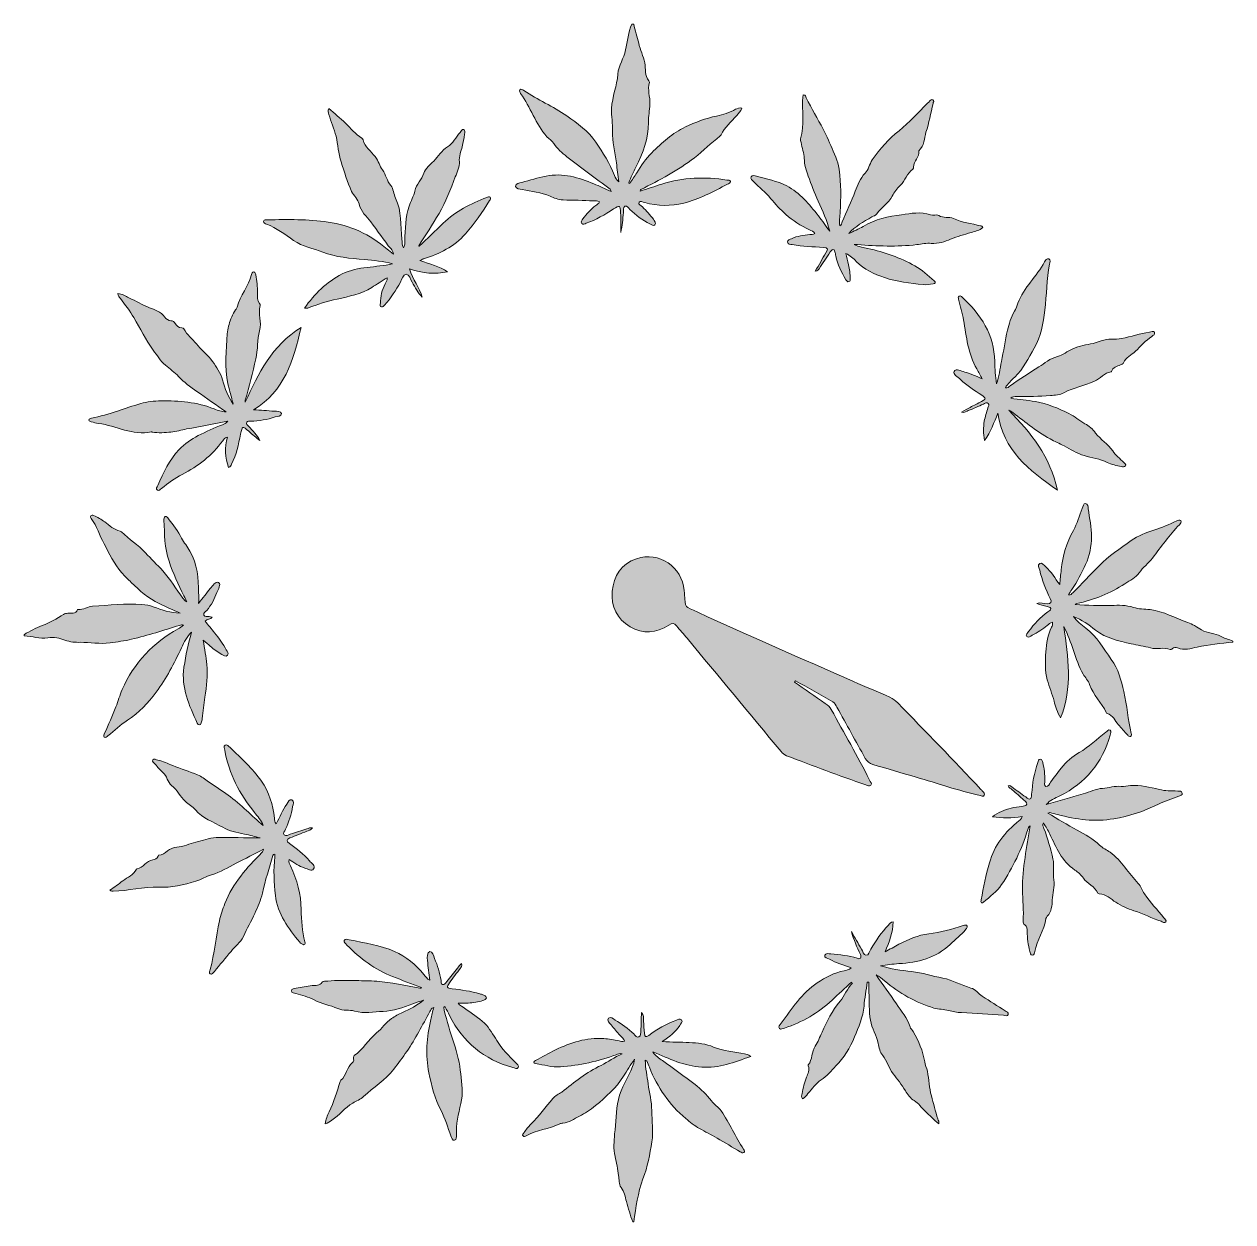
# Model space of a CAD drawing. Extents: x 432 to 1568, y -1563 to -437.
import ezdxf

# ---------------------------------------------------------------- set-up
doc = ezdxf.new("R2010")
doc.units = 0
doc.header["$MEASUREMENT"] = 0
doc.layers.add('katman 1', color=7, linetype='Continuous')

# ---------------------------------------------------------------- blocks, each defined once
blk = doc.blocks.new('block 2')
at = {"layer": 'katman 1', "true_color": 0x0a9800}
h = blk.add_hatch(color=94, dxfattribs=at)
h.dxf.hatch_style = 2
edge = h.paths.add_edge_path()
edge.add_spline(control_points=[(1004.9, -436.8), (1006, -442.9), (1008.3, -448.7), (1009.5, -454.6), (1010.8, -461), (1013.9, -466.7), (1015.2, -473.2), (1016.2, -478.6), (1015, -485.2), (1019.1, -490.1), (1019.4, -490.5), (1019.6, -491.1), (1019.5, -491.5), (1017.5, -498.4), (1020.3, -505.1), (1020.1, -512.1), (1019.8, -517.8), (1018.5, -523.5), (1018.6, -529.3), (1018.8, -544.2), (1013.5, -558), (1006.9, -571.2), (1004.4, -576), (1002.3, -581.1), (1000.1, -586), (1000.4, -586.2), (1000.8, -586.4), (1001.1, -586.6), (1003.3, -583.3), (1005.6, -580), (1007.7, -576.6), (1011.8, -569.9), (1016.1, -563.3), (1021.7, -557.8), (1031.2, -548.4), (1041.2, -539.2), (1053.4, -533.5), (1062.7, -529.1), (1072.4, -525.4), (1082.7, -523.2), (1088.8, -522), (1094.9, -519.8), (1100.6, -516.9), (1102.2, -516.1), (1104, -515), (1106.5, -515.8), (1105.4, -518.8), (1103.4, -520.8), (1101.6, -522.8), (1096.4, -528.6), (1090.3, -533.8), (1086.9, -541), (1086.6, -541.4), (1086.3, -541.9), (1085.9, -542.2), (1077.4, -548.3), (1070.3, -556), (1061.9, -562.4), (1046.2, -574.3), (1029.1, -583.5), (1011.6, -592.2), (1011.2, -592.4), (1010.7, -592.6), (1010.9, -593.8), (1017.7, -591.6), (1024.4, -589.4), (1031.2, -587.2), (1051.3, -580.8), (1071.7, -580.1), (1092.4, -583.4), (1093.6, -583.6), (1095.5, -583.1), (1095.7, -584.9), (1095.8, -586.4), (1094, -586.7), (1092.9, -587.3), (1079.6, -594.3), (1066.3, -601.3), (1051.8, -605.1), (1039.8, -608.2), (1027.4, -607.7), (1015.2, -604.6), (1013.4, -604.2), (1010.8, -602.5), (1009.8, -604.3), (1008.8, -606.2), (1011.6, -607.5), (1013, -608.7), (1016.9, -612.2), (1020.3, -616.1), (1023.3, -620.3), (1024.3, -621.9), (1026.4, -623.8), (1024.8, -625.6), (1023.3, -627.2), (1021.4, -625.3), (1019.9, -624.5), (1013, -621), (1006.8, -616.5), (1001.3, -611.1), (999.9, -609.8), (998.8, -607.1), (996.6, -608), (994.3, -609), (995.3, -611.8), (995.1, -613.9), (994.6, -620.2), (994.2, -626.4), (992.6, -632.7), (992.6, -626.6), (992.8, -620.4), (992.5, -614.3), (992.3, -607), (991.8, -606.9), (985.8, -610.6), (977.7, -615.8), (969.4, -620.8), (960.2, -624), (958.8, -624.4), (957.2, -625.6), (956, -624.3), (954.5, -622.7), (956.2, -621.2), (957.1, -619.9), (960.4, -615.1), (964.4, -610.9), (969.1, -607.3), (970.3, -606.3), (972, -605.7), (972.6, -603.8), (970.8, -602.4), (968.8, -603), (966.9, -602.9), (957.4, -602.6), (947.9, -602.2), (938.4, -602.1), (933.9, -602.1), (929.9, -600), (926.2, -598.4), (917.7, -594.8), (908.7, -594.3), (900, -592.2), (897.7, -591.6), (894, -591.9), (893.8, -589.3), (893.6, -586.6), (897.4, -586.3), (899.7, -585.6), (907.2, -583.5), (914.7, -581.2), (922.4, -579.7), (938.2, -576.5), (953, -580.9), (967.4, -587), (972.6, -589.1), (977.7, -591.5), (983.7, -594), (983.1, -592.8), (983, -592.3), (982.7, -592.1), (969.1, -581.9), (955.4, -571.9), (942, -561.5), (937.3, -557.9), (932.7, -554), (929.7, -548.9), (928.1, -546.1), (925.3, -544.9), (923.3, -542.7), (912.5, -530.6), (907.8, -514.9), (898.5, -501.9), (897.9, -501), (897.1, -499.7), (897.9, -498.7), (899.1, -497.3), (900.5, -498.5), (901.5, -499.2), (914.4, -508), (929.1, -513.9), (941.8, -523), (951.8, -530.2), (962.3, -537.3), (969.2, -547.8), (975.8, -557.7), (982.4, -567.8), (986.7, -579), (987.5, -581.1), (988.7, -583.2), (990.7, -585), (990, -579), (989.3, -573), (988.5, -567.1), (987.2, -557.2), (984.7, -547.3), (984.8, -537.4), (985, -530.3), (983.8, -523.3), (984, -516.1), (984.5, -504.9), (989.2, -494.7), (989.9, -483.8), (990.5, -475.5), (995.7, -468.9), (997.2, -461.1), (998.8, -452.9), (999.7, -444.6), (1002.9, -436.8), (1003.6, -436.8), (1004.2, -436.8), (1004.9, -436.8)], knot_values=[0, 0, 0, 0, 1, 1, 1, 2, 2, 2, 3, 3, 3, 4, 4, 4, 5, 5, 5, 6, 6, 6, 7, 7, 7, 8, 8, 8, 9, 9, 9, 10, 10, 10, 11, 11, 11, 12, 12, 12, 13, 13, 13, 14, 14, 14, 15, 15, 15, 16, 16, 16, 17, 17, 17, 18, 18, 18, 19, 19, 19, 20, 20, 20, 21, 21, 21, 22, 22, 22, 23, 23, 23, 24, 24, 24, 25, 25, 25, 26, 26, 26, 27, 27, 27, 28, 28, 28, 29, 29, 29, 30, 30, 30, 31, 31, 31, 32, 32, 32, 33, 33, 33, 34, 34, 34, 35, 35, 35, 36, 36, 36, 37, 37, 37, 38, 38, 38, 39, 39, 39, 40, 40, 40, 41, 41, 41, 42, 42, 42, 43, 43, 43, 44, 44, 44, 45, 45, 45, 46, 46, 46, 47, 47, 47, 48, 48, 48, 49, 49, 49, 50, 50, 50, 51, 51, 51, 52, 52, 52, 53, 53, 53, 54, 54, 54, 55, 55, 55, 56, 56, 56, 57, 57, 57, 58, 58, 58, 59, 59, 59, 60, 60, 60, 61, 61, 61, 62, 62, 62, 63, 63, 63, 64, 64, 64, 65, 65, 65, 66, 66, 66, 67, 67, 67, 68, 68, 68, 69, 69, 69, 70, 70, 70, 70], degree=3, periodic=1)
h = blk.add_hatch(color=94, dxfattribs=at)
h.dxf.hatch_style = 2
edge = h.paths.add_edge_path()
edge.add_spline(control_points=[(1332.9, -627.9), (1329.9, -630.9), (1325.7, -631.4), (1321.9, -632.7), (1315.5, -634.8), (1309, -636.3), (1302.7, -639), (1297.4, -641.3), (1291.2, -643.5), (1284.5, -642.9), (1280.1, -642.5), (1275.4, -643.6), (1270.8, -644.1), (1252.2, -646.3), (1233.6, -645.4), (1215, -644.1), (1214.4, -644.1), (1213.7, -644.1), (1212, -644.1), (1216.8, -646.2), (1220.9, -646.9), (1224.9, -647.8), (1240.4, -651.1), (1255.3, -656.4), (1269.1, -664.1), (1275.7, -667.7), (1281.3, -673.3), (1287.2, -678.1), (1288.9, -679.5), (1288.5, -680.8), (1286.3, -681), (1283.1, -681.4), (1279.9, -682), (1276.8, -681.7), (1264.6, -680.5), (1252.2, -679), (1240.6, -675.1), (1230.8, -671.9), (1221.4, -667.6), (1214, -659.9), (1211.3, -657), (1208.2, -654.5), (1204.3, -652.3), (1205.1, -655.9), (1205.8, -659.5), (1206.7, -663.1), (1207.7, -667.3), (1208.4, -671.6), (1208.2, -676), (1208.1, -677.1), (1208.5, -678.5), (1207, -678.9), (1205.6, -679.3), (1204.9, -678.1), (1204.3, -677.1), (1200, -670.1), (1196.2, -662.9), (1194.7, -654.7), (1194.5, -653.7), (1194.6, -652.7), (1194.2, -651.8), (1193.8, -650.6), (1193.8, -648.9), (1192.1, -648.8), (1190.7, -648.7), (1190.2, -650), (1189.6, -651), (1186, -656.2), (1182.6, -661.5), (1179, -666.8), (1178.4, -667.7), (1177.9, -668.8), (1175.4, -669.1), (1179, -662.9), (1182.1, -657.3), (1185.5, -651.9), (1187.6, -648.6), (1187.8, -647.1), (1183.1, -646.7), (1173.4, -645.9), (1163.5, -646), (1153.8, -644.1), (1152.1, -643.7), (1149.6, -643.9), (1149.4, -641.6), (1149.3, -639.8), (1151.6, -639.3), (1153, -638.6), (1158.5, -635.8), (1164.5, -635.4), (1170.4, -634.7), (1171.9, -634.5), (1173.4, -635.1), (1174.9, -633.7), (1173.9, -631.6), (1171.7, -631), (1169.9, -630.1), (1161.9, -626.1), (1154.2, -621.7), (1147.7, -615.7), (1142.6, -611.1), (1137.8, -606), (1133.5, -600.6), (1128.8, -594.8), (1122.7, -590.2), (1117.5, -584.9), (1116.2, -583.6), (1114.2, -582.3), (1115.2, -580.3), (1116.3, -578.2), (1118.5, -579.4), (1120.1, -579.8), (1129.7, -582.5), (1139.7, -584.1), (1148.6, -588.8), (1161.1, -595.5), (1169.8, -606.3), (1178.5, -617.1), (1182.1, -621.7), (1185.3, -626.8), (1189.1, -631.4), (1186.4, -621.6), (1182.5, -612.3), (1178.2, -603.2), (1174.6, -595.5), (1171.8, -587.5), (1168.8, -579.6), (1166.8, -574.6), (1165.2, -568.9), (1165.1, -562.9), (1165, -558.1), (1162.7, -553.1), (1162.1, -548), (1161.9, -546.8), (1161.3, -545.6), (1161.6, -544.5), (1165.4, -531.5), (1162.8, -518), (1163.8, -504.8), (1163.8, -504.3), (1164, -503.9), (1164.2, -503.3), (1166.4, -503), (1166.5, -505), (1167, -506.1), (1172, -516.1), (1177.6, -525.7), (1182.9, -535.6), (1186.4, -542.1), (1189.3, -549.3), (1192.4, -556.2), (1195.7, -563.6), (1198, -571), (1198.6, -578.8), (1199.6, -591.9), (1199.7, -605.1), (1198.4, -618.2), (1198.2, -620.8), (1198.4, -623.5), (1198.4, -626.4), (1200.2, -625.6), (1200.3, -624), (1200.8, -622.8), (1204.5, -612.9), (1209.2, -603.6), (1213.1, -593.8), (1215.3, -588.1), (1217.4, -581.8), (1222.3, -577), (1225.5, -573.8), (1226.2, -568.6), (1229, -564.5), (1236.2, -554.1), (1244.6, -544.6), (1254.2, -537), (1264, -529.2), (1272, -520), (1280.7, -511.4), (1281.5, -510.7), (1282.2, -510), (1282.9, -509.3), (1283.8, -508.6), (1284.7, -507.3), (1285.9, -507.9), (1287.7, -508.8), (1286.3, -510.3), (1286.1, -511.4), (1284.2, -520.5), (1282.2, -529.7), (1279.5, -538.4), (1277.8, -544.2), (1278.2, -551.3), (1272.7, -555.8), (1274.2, -561.9), (1267.3, -565.5), (1267.8, -571.3), (1267.9, -571.9), (1267.5, -572.8), (1267.1, -573.1), (1261.7, -577.1), (1260.1, -583.9), (1255.3, -588.4), (1252.4, -591.2), (1249.6, -594.9), (1247.8, -598.4), (1244.2, -605.3), (1237.5, -609.2), (1233.2, -615.3), (1232.3, -616.7), (1230.2, -617.2), (1228.6, -618.1), (1220.7, -622.4), (1213.2, -627), (1206.9, -633.7), (1211.4, -631.4), (1216.2, -629.5), (1220.5, -626.9), (1231.7, -620.1), (1244.3, -617.7), (1256.6, -616), (1265.3, -614.9), (1274.7, -612.7), (1283.7, -616.2), (1286, -617.1), (1289.7, -615.3), (1291.5, -616.6), (1295.9, -619.7), (1301.3, -617.7), (1305.3, -619.5), (1313.5, -623.3), (1322.2, -624.4), (1330.8, -626.4), (1331.5, -626.6), (1332.4, -626.6), (1332.9, -627.9)], knot_values=[0, 0, 0, 0, 1, 1, 1, 2, 2, 2, 3, 3, 3, 4, 4, 4, 5, 5, 5, 6, 6, 6, 7, 7, 7, 8, 8, 8, 9, 9, 9, 10, 10, 10, 11, 11, 11, 12, 12, 12, 13, 13, 13, 14, 14, 14, 15, 15, 15, 16, 16, 16, 17, 17, 17, 18, 18, 18, 19, 19, 19, 20, 20, 20, 21, 21, 21, 22, 22, 22, 23, 23, 23, 24, 24, 24, 25, 25, 25, 26, 26, 26, 27, 27, 27, 28, 28, 28, 29, 29, 29, 30, 30, 30, 31, 31, 31, 32, 32, 32, 33, 33, 33, 34, 34, 34, 35, 35, 35, 36, 36, 36, 37, 37, 37, 38, 38, 38, 39, 39, 39, 40, 40, 40, 41, 41, 41, 42, 42, 42, 43, 43, 43, 44, 44, 44, 45, 45, 45, 46, 46, 46, 47, 47, 47, 48, 48, 48, 49, 49, 49, 50, 50, 50, 51, 51, 51, 52, 52, 52, 53, 53, 53, 54, 54, 54, 55, 55, 55, 56, 56, 56, 57, 57, 57, 58, 58, 58, 59, 59, 59, 60, 60, 60, 61, 61, 61, 62, 62, 62, 63, 63, 63, 64, 64, 64, 65, 65, 65, 66, 66, 66, 67, 67, 67, 68, 68, 68, 69, 69, 69, 70, 70, 70, 71, 71, 71, 72, 72, 72, 73, 73, 73, 74, 74, 74, 75, 75, 75, 76, 76, 76, 77, 77, 77, 78, 78, 78, 78], degree=3, periodic=1)
h = blk.add_hatch(color=94, dxfattribs=at)
h.dxf.hatch_style = 2
edge = h.paths.add_edge_path()
edge.add_spline(control_points=[(803.1, -645.7), (810.7, -638.5), (818.4, -631.4), (825.8, -624), (837.5, -612.6), (851.6, -605.5), (866.7, -599.8), (867.7, -599.4), (868.9, -598.4), (869.9, -599.5), (870.9, -600.5), (870, -601.7), (869.4, -602.6), (862.5, -613.6), (855.4, -624.3), (846.7, -634), (835.9, -646.1), (822.4, -652.8), (807.4, -657.3), (806.7, -657.5), (806, -658), (803.9, -659.1), (813.4, -662.5), (822.2, -664.5), (829.8, -669.7), (818.1, -672.1), (806.5, -671.1), (794.2, -667), (797.1, -677.1), (803.5, -684.5), (806, -693.6), (802, -689.5), (799.6, -684.2), (796.5, -679.5), (794.8, -676.7), (794.1, -672), (790.8, -671.9), (787.7, -671.9), (787.2, -676.6), (785.7, -679.3), (781.2, -686.9), (776.6, -694.4), (770.5, -700.9), (769.8, -701.7), (769, -703.1), (767.8, -702.7), (766.1, -702.2), (766.7, -700.5), (766.7, -699.2), (766.8, -692.8), (768.3, -686.7), (771.1, -680.9), (771.9, -679.4), (773.3, -678), (773, -675.2), (768, -678.4), (763.3, -681.4), (758.6, -684.3), (748.6, -690.6), (737.3, -692.8), (726.2, -695.3), (716.7, -697.4), (707.5, -700.2), (698.5, -703.7), (697.6, -704), (696.7, -704.1), (695.3, -703.7), (704.9, -690.5), (716, -679.3), (730.8, -671.7), (745.8, -664), (762.5, -666), (778.2, -662.1), (769.4, -659.7), (760.5, -659), (751.7, -658.2), (738.4, -656.9), (724.7, -656), (712.5, -651.2), (703.5, -647.6), (693.6, -646.2), (685.1, -640.2), (677, -634.5), (669, -628.4), (659.6, -624.8), (658.4, -624.3), (656.6, -623.7), (656.9, -622.2), (657.2, -620.3), (659.3, -620.8), (660.6, -620.8), (679.6, -620.4), (698.7, -620.2), (717.5, -622.9), (738.2, -625.8), (756.9, -634.6), (773, -648.3), (774.8, -649.8), (776.8, -651.3), (779.1, -653.1), (779, -650.5), (777.7, -649.4), (776.7, -648.2), (769.8, -640), (764.1, -631), (757.6, -622.6), (753.8, -617.6), (748.2, -613.1), (746.7, -605.8), (745.8, -601.6), (741.7, -598.3), (739.7, -594), (735.5, -585), (732.8, -575.6), (729.8, -566.3), (727.2, -558.4), (726.8, -550.1), (725, -542.1), (723.5, -535.2), (720, -528.7), (718.4, -521.7), (718, -520), (716.9, -518.3), (718.2, -516.1), (723.5, -520.7), (728.9, -525.1), (733.8, -529.8), (738.9, -534.6), (743.3, -540.2), (749.2, -544.1), (749.8, -544.4), (750.2, -545.1), (750.4, -545.7), (751.9, -552.5), (758, -556.3), (761.9, -561.4), (765.2, -565.5), (765.9, -570.4), (768.6, -573.9), (772.1, -578.5), (772.7, -584.1), (776.5, -588.6), (779, -591.6), (779.1, -596.5), (781, -600.4), (786.8, -612.7), (785.7, -626.1), (787, -639.1), (787.3, -641.7), (786.7, -644.4), (788.3, -647.2), (789.7, -644.9), (789.7, -642.7), (789.7, -640.5), (789.9, -629.5), (790.4, -618.5), (793.7, -607.9), (795.2, -603.1), (798.1, -598.6), (799.1, -593.7), (800.4, -587.2), (805.6, -583), (807.6, -576.9), (809.2, -572.3), (813.5, -568.8), (816.8, -565.5), (821.2, -561.1), (824.2, -555.6), (829.9, -552.1), (834.8, -549.2), (837.7, -543.2), (841.6, -538.6), (842.5, -537.5), (843.2, -535.4), (844.8, -535.9), (846.7, -536.5), (846, -538.7), (845.8, -540.3), (845.3, -544.2), (844.7, -548.1), (843.6, -552), (842.4, -556.6), (840.4, -560.8), (841, -566.3), (841.5, -570.5), (838.8, -575.8), (837.1, -580.4), (832.7, -592.2), (828, -603.9), (821.8, -614.8), (815.9, -625.2), (809.1, -635), (802.7, -645.1), (802.9, -645.3), (803, -645.5), (803.1, -645.7)], knot_values=[0, 0, 0, 0, 1, 1, 1, 2, 2, 2, 3, 3, 3, 4, 4, 4, 5, 5, 5, 6, 6, 6, 7, 7, 7, 8, 8, 8, 9, 9, 9, 10, 10, 10, 11, 11, 11, 12, 12, 12, 13, 13, 13, 14, 14, 14, 15, 15, 15, 16, 16, 16, 17, 17, 17, 18, 18, 18, 19, 19, 19, 20, 20, 20, 21, 21, 21, 22, 22, 22, 23, 23, 23, 24, 24, 24, 25, 25, 25, 26, 26, 26, 27, 27, 27, 28, 28, 28, 29, 29, 29, 30, 30, 30, 31, 31, 31, 32, 32, 32, 33, 33, 33, 34, 34, 34, 35, 35, 35, 36, 36, 36, 37, 37, 37, 38, 38, 38, 39, 39, 39, 40, 40, 40, 41, 41, 41, 42, 42, 42, 43, 43, 43, 44, 44, 44, 45, 45, 45, 46, 46, 46, 47, 47, 47, 48, 48, 48, 49, 49, 49, 50, 50, 50, 51, 51, 51, 52, 52, 52, 53, 53, 53, 54, 54, 54, 55, 55, 55, 56, 56, 56, 57, 57, 57, 58, 58, 58, 59, 59, 59, 60, 60, 60, 61, 61, 61, 62, 62, 62, 63, 63, 63, 64, 64, 64, 65, 65, 65, 65], degree=3, periodic=1)
h = blk.add_hatch(color=94, dxfattribs=at)
h.dxf.hatch_style = 2
edge = h.paths.add_edge_path()
edge.add_spline(control_points=[(1357.4, -799.7), (1377.9, -821), (1396.5, -843.4), (1403, -874.9), (1376.1, -856.2), (1352, -837.2), (1347.1, -802.7), (1343.3, -811.4), (1340.7, -819.8), (1334.6, -828.3), (1333.4, -821.3), (1333.3, -815.7), (1334.3, -810.2), (1335.1, -805.9), (1336.5, -801.8), (1337.6, -797.6), (1338, -796.2), (1339.4, -794.6), (1338.1, -793.4), (1336.7, -792), (1335, -793.4), (1333.5, -794), (1328.8, -796), (1324.1, -798.2), (1319.3, -800.2), (1317.7, -800.9), (1316.2, -802.2), (1312.8, -801.7), (1316.2, -799.8), (1318.5, -798.4), (1321, -797.1), (1324.5, -795.2), (1328.2, -793.5), (1331.7, -791.6), (1336.1, -789.2), (1336.2, -788.4), (1332, -785.7), (1325.1, -781.1), (1318.1, -776.6), (1311.9, -770.9), (1309.4, -768.6), (1304.4, -765.9), (1305.9, -763.3), (1307.8, -760), (1312.5, -763.1), (1315.9, -763.9), (1321.5, -765.2), (1326.6, -768), (1332.3, -770.3), (1330.6, -767.2), (1329, -764), (1327.2, -760.9), (1319, -746.7), (1317.6, -730.7), (1314.8, -714.9), (1313.6, -708.4), (1311.7, -702), (1310.2, -695.5), (1309.9, -694.4), (1309.3, -693.1), (1310.8, -692.4), (1311.8, -692), (1312.6, -692.9), (1313.4, -693.5), (1331.4, -709.7), (1343.5, -728.9), (1344.1, -754), (1344.3, -760.9), (1344.9, -767.9), (1345.7, -774.9), (1348.4, -768.2), (1348.9, -760.9), (1350.4, -754), (1352.6, -744.2), (1353.7, -734.2), (1356.1, -724.6), (1357.7, -718.7), (1359.4, -712.3), (1362.8, -706.8), (1364.2, -704.5), (1364.9, -701.6), (1365.9, -699), (1371.4, -684.3), (1383.8, -674), (1390.9, -660.4), (1391.7, -658.9), (1393, -656.6), (1395, -657.5), (1397.1, -658.4), (1396.1, -660.8), (1395.7, -662.5), (1392.8, -676.7), (1393, -691.3), (1391.2, -705.7), (1389.6, -718), (1387.6, -730.6), (1381.3, -741.4), (1375.8, -750.8), (1371.1, -760.8), (1363, -768.6), (1359.7, -771.7), (1356.4, -774.7), (1354.1, -778.8), (1356.1, -779.1), (1357.3, -777.8), (1358.5, -776.9), (1367.3, -770.5), (1376.6, -764.9), (1385.6, -759.1), (1391, -755.6), (1396.1, -751), (1403.1, -749.3), (1408, -748.1), (1412.4, -744.1), (1417.5, -742), (1423.8, -739.5), (1430.2, -738.1), (1436.7, -736.9), (1439.3, -736.5), (1441.8, -735.5), (1444.3, -734.6), (1450.5, -732.2), (1457.1, -733.5), (1463.4, -732.3), (1472.2, -730.6), (1480.7, -727.7), (1489.6, -726.3), (1491.1, -726.1), (1493.2, -724.8), (1494.2, -726.5), (1495.2, -728.4), (1493, -729.5), (1491.8, -730.4), (1486, -734.4), (1481.1, -739.6), (1476.4, -744.4), (1472.8, -748), (1467.1, -749.9), (1465.2, -755.3), (1464.9, -756.2), (1463.4, -756.7), (1462.3, -757.2), (1459, -758.6), (1455.2, -759.3), (1453.8, -763.4), (1453.8, -763.5), (1453.6, -763.7), (1453.5, -763.7), (1447, -764.4), (1443.4, -770.1), (1437.8, -772.6), (1428.4, -776.8), (1418.1, -778.4), (1409.1, -783.4), (1405.3, -785.5), (1400.8, -785.7), (1396.5, -786), (1385.8, -786.7), (1375.2, -787), (1364.5, -787), (1362.8, -787), (1360.9, -786.7), (1359.3, -788.6), (1367, -789.6), (1374.7, -790.2), (1382.3, -791.7), (1393.4, -793.8), (1403.8, -797.8), (1413.9, -802.9), (1419.3, -805.6), (1423.6, -809.7), (1428.8, -812.5), (1432.7, -814.5), (1436.2, -817.7), (1438.9, -821.2), (1443.7, -827.4), (1450.5, -831.5), (1455, -838.1), (1457.8, -842.2), (1461.9, -845.3), (1465.4, -848.9), (1466.3, -849.8), (1467.9, -850.7), (1466.9, -852.2), (1466.1, -853.4), (1464.5, -852.9), (1463.2, -852.7), (1458.6, -852.1), (1454, -850.8), (1449.8, -848.8), (1443, -845.5), (1435.3, -844.7), (1428.2, -842.5), (1421.2, -840.2), (1415.4, -836.7), (1409.3, -833.4), (1405, -831), (1400.5, -829.2), (1396.1, -826.8), (1382.5, -819.4), (1371.1, -809.1), (1358.7, -800.3), (1358.3, -800), (1357.8, -799.9), (1357.4, -799.7)], knot_values=[0, 0, 0, 0, 1, 1, 1, 2, 2, 2, 3, 3, 3, 4, 4, 4, 5, 5, 5, 6, 6, 6, 7, 7, 7, 8, 8, 8, 9, 9, 9, 10, 10, 10, 11, 11, 11, 12, 12, 12, 13, 13, 13, 14, 14, 14, 15, 15, 15, 16, 16, 16, 17, 17, 17, 18, 18, 18, 19, 19, 19, 20, 20, 20, 21, 21, 21, 22, 22, 22, 23, 23, 23, 24, 24, 24, 25, 25, 25, 26, 26, 26, 27, 27, 27, 28, 28, 28, 29, 29, 29, 30, 30, 30, 31, 31, 31, 32, 32, 32, 33, 33, 33, 34, 34, 34, 35, 35, 35, 36, 36, 36, 37, 37, 37, 38, 38, 38, 39, 39, 39, 40, 40, 40, 41, 41, 41, 42, 42, 42, 43, 43, 43, 44, 44, 44, 45, 45, 45, 46, 46, 46, 47, 47, 47, 48, 48, 48, 49, 49, 49, 50, 50, 50, 51, 51, 51, 52, 52, 52, 53, 53, 53, 54, 54, 54, 55, 55, 55, 56, 56, 56, 57, 57, 57, 58, 58, 58, 59, 59, 59, 60, 60, 60, 61, 61, 61, 62, 62, 62, 63, 63, 63, 64, 64, 64, 65, 65, 65, 66, 66, 66, 67, 67, 67, 68, 68, 68, 68], degree=3, periodic=1)
h = blk.add_hatch(color=94, dxfattribs=at)
h.dxf.hatch_style = 2
edge = h.paths.add_edge_path()
edge.add_spline(control_points=[(647.4, -799.4), (654, -799.8), (660.6, -800.2), (667.1, -800.7), (669.5, -800.9), (673.4, -800.5), (673.7, -802.8), (674, -805.6), (670, -805.4), (667.8, -806.1), (660.4, -808.6), (652.7, -809.9), (644.8, -810.1), (643.5, -810.1), (641.9, -809.7), (641.1, -811.1), (640.3, -812.8), (641.9, -813.8), (642.8, -814.9), (646.5, -819.2), (651.1, -822.9), (653.5, -828.4), (650, -825.5), (646.5, -822.6), (643, -819.6), (637, -814.5), (637, -814.5), (635.3, -822.3), (633.3, -832), (631.5, -841.6), (626.8, -850.5), (626.2, -851.6), (626, -853.1), (624, -853.6), (621, -844.3), (620, -835), (623, -825), (620.2, -825.5), (619.5, -827.3), (618.5, -828.6), (608.4, -842.2), (595.5, -852.5), (580.4, -860.2), (573.4, -863.7), (567.1, -868.4), (561.1, -873.4), (559.9, -874.3), (558.6, -875.9), (557.2, -875), (555.4, -873.8), (556.8, -871.9), (557.5, -870.6), (563, -858.6), (568.2, -846.4), (577.5, -836.8), (582.7, -831.5), (588.8, -827.1), (595.5, -823.7), (603, -819.9), (610.5, -816.4), (618.3, -813.5), (620.1, -812.8), (621.8, -811.9), (623.2, -810.1), (610.3, -812.6), (597.5, -815), (584.6, -817.4), (579.7, -818.4), (574.9, -820), (569.9, -820.3), (564.1, -820.7), (558.2, -821.5), (552.3, -820.3), (552, -820.2), (551.7, -820), (551.4, -820.1), (533.8, -824), (518.4, -814.3), (501.7, -812.2), (499.4, -811.9), (497.2, -811.3), (494.9, -810.7), (494, -810.5), (492.8, -810.2), (492.8, -809), (492.9, -807.7), (494.2, -807.7), (495.1, -807.4), (503.3, -805.3), (511.6, -803.6), (519.6, -800.6), (526.7, -797.9), (534.1, -795.9), (541.4, -793.6), (547.4, -791.7), (554.1, -791), (560.5, -791), (577.5, -790.9), (594.5, -792), (610.5, -798.6), (614, -800.1), (617.7, -801.1), (621.7, -801.4), (612.5, -795), (603.4, -788.5), (594.2, -782.1), (588.1, -777.9), (582.1, -773.6), (577, -768.1), (573.4, -764.1), (568.7, -761), (564.6, -757.5), (559.8, -753.3), (556.8, -748.1), (553.2, -743.3), (546.1, -733.7), (540.9, -722.9), (534.9, -712.7), (531.3, -706.5), (526.6, -700.7), (522.3, -694.8), (521.4, -693.4), (520, -692.3), (520, -690.1), (524, -690.3), (527.1, -692.7), (530.4, -694.2), (536.9, -697), (542.9, -700.8), (549.6, -703.4), (554.4, -705.2), (560.5, -707.2), (564, -712.2), (565.3, -714.1), (567.3, -715.6), (569.9, -715.6), (571.7, -715.7), (572.9, -717), (573.9, -718.3), (575.5, -720.4), (576.9, -722.6), (580.2, -722.3), (581.7, -722.2), (582.6, -724), (583.3, -725.3), (586.5, -730.7), (591.5, -734.3), (595.4, -739.1), (599.5, -744.3), (605.1, -748.4), (608.9, -753.9), (612.7, -759.4), (616.5, -764.7), (618.3, -771.3), (620.5, -779.3), (623.6, -787.1), (628.3, -794.2), (627.2, -789.7), (626.2, -785.1), (624.8, -780.7), (620.3, -765.1), (621.4, -749.3), (622.3, -733.5), (622.6, -728.7), (623.3, -723.4), (624.5, -719.1), (625.8, -714.6), (627.8, -709.6), (630.6, -705.4), (631.1, -704.6), (631.9, -703.7), (632.1, -702.8), (634.9, -691.9), (643, -683.2), (645.5, -672.1), (645.8, -671), (646.2, -669.6), (647.7, -669.8), (649.1, -670), (649.3, -671.4), (649.6, -672.5), (650.9, -678.1), (651.1, -683.7), (651.1, -689.4), (651.1, -692.9), (651, -696.4), (653.1, -699.5), (653.5, -700), (653.9, -700.9), (653.7, -701.4), (651.4, -709.2), (655.4, -716.9), (653.2, -725), (650.9, -733.6), (651.7, -742.8), (649.6, -751.6), (646.6, -764.6), (643.3, -777.5), (639.7, -790.3), (639.5, -790.8), (639.5, -791.5), (639.7, -792.2), (652, -765.4), (664.6, -738.9), (692.2, -722), (684.9, -753), (676.7, -782), (647.4, -799.4)], knot_values=[0, 0, 0, 0, 1, 1, 1, 2, 2, 2, 3, 3, 3, 4, 4, 4, 5, 5, 5, 6, 6, 6, 7, 7, 7, 8, 8, 8, 9, 9, 9, 10, 10, 10, 11, 11, 11, 12, 12, 12, 13, 13, 13, 14, 14, 14, 15, 15, 15, 16, 16, 16, 17, 17, 17, 18, 18, 18, 19, 19, 19, 20, 20, 20, 21, 21, 21, 22, 22, 22, 23, 23, 23, 24, 24, 24, 25, 25, 25, 26, 26, 26, 27, 27, 27, 28, 28, 28, 29, 29, 29, 30, 30, 30, 31, 31, 31, 32, 32, 32, 33, 33, 33, 34, 34, 34, 35, 35, 35, 36, 36, 36, 37, 37, 37, 38, 38, 38, 39, 39, 39, 40, 40, 40, 41, 41, 41, 42, 42, 42, 43, 43, 43, 44, 44, 44, 45, 45, 45, 46, 46, 46, 47, 47, 47, 48, 48, 48, 49, 49, 49, 50, 50, 50, 51, 51, 51, 52, 52, 52, 53, 53, 53, 54, 54, 54, 55, 55, 55, 56, 56, 56, 57, 57, 57, 58, 58, 58, 59, 59, 59, 60, 60, 60, 61, 61, 61, 62, 62, 62, 63, 63, 63, 64, 64, 64, 65, 65, 65, 66, 66, 66, 67, 67, 67, 68, 68, 68, 69, 69, 69, 69], degree=3, periodic=1)
h = blk.add_hatch(color=94, dxfattribs=at)
h.dxf.hatch_style = 2
edge = h.paths.add_edge_path()
edge.add_spline(control_points=[(1567.9, -1017.8), (1556.7, -1018.9), (1545.5, -1020.1), (1534.4, -1022.5), (1528.5, -1023.8), (1522.2, -1026), (1515.9, -1023.3), (1514.4, -1022.7), (1512.6, -1022.8), (1511.1, -1023.9), (1510.4, -1024.4), (1509.4, -1025.1), (1508.9, -1024.9), (1503, -1022.1), (1496.7, -1025), (1490.5, -1023.2), (1484.6, -1021.6), (1478.2, -1020.7), (1472.2, -1019.3), (1460.6, -1016.7), (1448.6, -1014.3), (1438.8, -1006.5), (1432.5, -1001.4), (1425.8, -996.9), (1418.3, -993.6), (1421.2, -998.4), (1425.7, -1001.5), (1429.9, -1004.8), (1440.2, -1012.7), (1446.3, -1023.9), (1453.7, -1034), (1460.3, -1043.1), (1463, -1053.8), (1465.4, -1064.3), (1468.5, -1077.3), (1469.3, -1090.7), (1472.4, -1103.7), (1472.6, -1104.7), (1472.9, -1105.8), (1471.8, -1106.4), (1470.7, -1106.9), (1469.8, -1106.1), (1469.1, -1105.4), (1466.1, -1102.1), (1463.1, -1098.8), (1460.2, -1095.3), (1457.1, -1091.6), (1455.3, -1086.5), (1449.9, -1084.9), (1449.5, -1084.8), (1449.1, -1084.3), (1448.9, -1083.9), (1444.7, -1074.6), (1436.5, -1067.6), (1433.3, -1057.7), (1432.1, -1053.9), (1429.1, -1051.2), (1427.2, -1047.8), (1419.3, -1033.9), (1417, -1017.9), (1409, -1003), (1413.2, -1032.1), (1417.5, -1060.3), (1406, -1089), (1402.7, -1083.6), (1401.2, -1078.3), (1399.9, -1073.2), (1398.2, -1066.4), (1395.3, -1060), (1393.5, -1053.4), (1391.2, -1044.8), (1391.7, -1035.9), (1392.1, -1027), (1392.5, -1018.9), (1394.3, -1011.2), (1397.5, -1003.8), (1398.1, -1002.5), (1398.9, -1001.1), (1398.3, -999.2), (1396.2, -999.3), (1394.9, -1001), (1393.5, -1002.1), (1389.1, -1005.7), (1384.4, -1008.8), (1379.3, -1011.4), (1377.7, -1012.2), (1375.8, -1014), (1374.4, -1012.5), (1372.7, -1010.7), (1375, -1009.2), (1376, -1007.8), (1381, -1000.7), (1387, -994.5), (1394.1, -989.4), (1395.3, -988.6), (1397.2, -988), (1396.7, -986.2), (1396.3, -984.7), (1394.5, -984.7), (1393.3, -984.3), (1390.1, -983.5), (1386.9, -982.7), (1383.8, -981.5), (1387, -980.3), (1390.1, -981.6), (1393.3, -981.7), (1397.2, -981.7), (1398, -980.4), (1396.3, -976.9), (1392.2, -968.3), (1388.6, -959.6), (1386.4, -950.3), (1385.9, -948.1), (1384.2, -945.2), (1386.4, -943.9), (1388.7, -942.6), (1390.4, -945.6), (1392.1, -947), (1397.4, -951.7), (1400.7, -957.9), (1405.2, -963.7), (1405.7, -959), (1406.1, -954.4), (1406.6, -949.7), (1407.9, -936.7), (1411.8, -924.5), (1418, -912.9), (1421.5, -906.3), (1423.6, -899), (1426.3, -892.1), (1427.1, -890.3), (1427.4, -887.4), (1429.5, -887.5), (1431.8, -887.6), (1431.7, -890.5), (1432, -892.4), (1433.2, -901.3), (1435.3, -910.2), (1435.1, -919), (1434.8, -927.7), (1433.5, -936.6), (1429.5, -944.7), (1425.6, -952.8), (1421.9, -961), (1416.5, -968.3), (1415.4, -969.9), (1414.5, -971.7), (1413.4, -973.5), (1415.7, -973.9), (1416.5, -972.4), (1417.4, -971.4), (1425.7, -963), (1434.1, -954.6), (1442.3, -946.1), (1451.2, -936.7), (1461.9, -929.7), (1472.4, -922.2), (1485.5, -913), (1501.5, -911.4), (1515.2, -903.8), (1516.2, -903.3), (1517.9, -902.4), (1518.9, -903.6), (1520.2, -905.1), (1518.6, -906.4), (1517.7, -907.4), (1508.4, -917.2), (1500.5, -928.2), (1492.4, -938.8), (1488.5, -943.8), (1483.5, -947.5), (1479.9, -952.7), (1476.8, -957.1), (1471.2, -959.7), (1466.5, -962.9), (1452.6, -972), (1437.4, -978.1), (1421.2, -981.5), (1420.8, -981.6), (1420.4, -982), (1419.7, -982.4), (1431.4, -983.3), (1442.6, -983.6), (1453.9, -983.3), (1460.6, -983.1), (1467.6, -982.8), (1474.5, -985.2), (1479.4, -986.8), (1484.9, -986.6), (1490.1, -987.2), (1502.9, -988.8), (1513.8, -995.4), (1525.6, -999.3), (1529.7, -1000.6), (1534.3, -1003.7), (1538.5, -1006.3), (1544, -1009.7), (1551, -1009.3), (1556.8, -1012.4), (1560.2, -1014.3), (1564.2, -1015.4), (1567.9, -1016.8), (1567.9, -1017.2), (1567.9, -1017.5), (1567.9, -1017.8)], knot_values=[0, 0, 0, 0, 1, 1, 1, 2, 2, 2, 3, 3, 3, 4, 4, 4, 5, 5, 5, 6, 6, 6, 7, 7, 7, 8, 8, 8, 9, 9, 9, 10, 10, 10, 11, 11, 11, 12, 12, 12, 13, 13, 13, 14, 14, 14, 15, 15, 15, 16, 16, 16, 17, 17, 17, 18, 18, 18, 19, 19, 19, 20, 20, 20, 21, 21, 21, 22, 22, 22, 23, 23, 23, 24, 24, 24, 25, 25, 25, 26, 26, 26, 27, 27, 27, 28, 28, 28, 29, 29, 29, 30, 30, 30, 31, 31, 31, 32, 32, 32, 33, 33, 33, 34, 34, 34, 35, 35, 35, 36, 36, 36, 37, 37, 37, 38, 38, 38, 39, 39, 39, 40, 40, 40, 41, 41, 41, 42, 42, 42, 43, 43, 43, 44, 44, 44, 45, 45, 45, 46, 46, 46, 47, 47, 47, 48, 48, 48, 49, 49, 49, 50, 50, 50, 51, 51, 51, 52, 52, 52, 53, 53, 53, 54, 54, 54, 55, 55, 55, 56, 56, 56, 57, 57, 57, 58, 58, 58, 59, 59, 59, 60, 60, 60, 61, 61, 61, 62, 62, 62, 63, 63, 63, 64, 64, 64, 65, 65, 65, 66, 66, 66, 67, 67, 67, 68, 68, 68, 68], degree=3, periodic=1)
h = blk.add_hatch(color=94, dxfattribs=at)
h.dxf.hatch_style = 2
edge = h.paths.add_edge_path()
edge.add_spline(control_points=[(431.9, -1010.8), (437.2, -1007.2), (443, -1004.8), (448.9, -1002.3), (455.9, -999.4), (462.6, -995.8), (469, -991.7), (470, -991), (471.5, -990.9), (472.8, -990.7), (476.1, -990.2), (480.3, -992), (482.1, -987.2), (482.2, -987.1), (482.4, -986.9), (482.5, -987), (487.6, -987.8), (491.9, -984.2), (496.2, -984), (511.7, -983.3), (527.1, -981.1), (542.6, -982.5), (546.2, -982.8), (549.8, -983.3), (553.2, -984.6), (561.3, -987.6), (569.5, -990.4), (578.4, -990.6), (571.8, -987.6), (565.2, -984.6), (558.7, -981.5), (548.6, -976.8), (540.5, -969.5), (532.6, -961.8), (529.5, -958.7), (526.3, -955.8), (523.4, -952.4), (516.4, -944.2), (511.9, -934.6), (507, -925.4), (502.8, -917.5), (500.3, -908.8), (494.9, -901.5), (494.4, -900.8), (493.9, -899.9), (494.5, -899.2), (495.2, -898.3), (496.3, -898.4), (497.2, -898.8), (500.9, -900.4), (504.3, -902.5), (507.6, -904.8), (512.2, -908.1), (516.3, -912.2), (522.1, -913.5), (522.5, -913.6), (523, -913.8), (523.4, -914.2), (530.3, -921.3), (539.1, -926.3), (545.9, -933.8), (551.2, -939.5), (556.9, -945), (562.2, -950.8), (569.4, -958.6), (574.6, -968), (581.1, -976.4), (582.1, -977.7), (583, -979.1), (584.7, -980), (583.8, -978.1), (583, -976.2), (582.1, -974.4), (576.7, -963.8), (571.9, -953.1), (568.1, -941.8), (563.7, -929.2), (563.9, -916.3), (563.2, -903.3), (563.2, -902.1), (563.1, -900.3), (564.5, -899.8), (566, -899.3), (566.7, -900.9), (567.5, -901.9), (572.1, -907.7), (576.5, -913.6), (579.9, -920.1), (582.2, -924.3), (585.3, -928), (587.7, -932.2), (594.9, -944.6), (595.5, -958), (595.9, -971.6), (596, -974.4), (595.9, -977.2), (595.9, -981.4), (600.1, -976), (603.2, -971.6), (606.7, -967.5), (608.9, -965), (611.9, -960.2), (614.5, -961.8), (617.5, -963.6), (614.1, -968), (613, -971.1), (610.9, -977.2), (607.9, -983), (603.5, -988), (602.3, -989.2), (600, -990.3), (600.9, -992.4), (601.8, -994.3), (604.2, -993.4), (605.9, -993.7), (606.7, -993.8), (607.5, -994), (608.7, -994.2), (607.1, -997), (603.9, -995.9), (601.9, -998.1), (604.9, -1001.7), (607.9, -1005.4), (610.9, -1009.1), (615, -1014.1), (618.7, -1019.5), (621.9, -1025.2), (622.7, -1026.7), (624.6, -1028.5), (623.1, -1030.1), (621.3, -1032), (619.3, -1030.1), (617.7, -1029.3), (613.7, -1027.2), (610, -1024.6), (606.7, -1021.5), (604.9, -1019.9), (603, -1018.4), (600.1, -1016), (601.6, -1024.4), (602.9, -1031.5), (603.5, -1038.8), (604.5, -1049.1), (603.5, -1059.3), (601.7, -1069.5), (600.6, -1076.2), (600, -1083), (599.2, -1089.8), (599, -1091.1), (598.8, -1092.5), (598.3, -1093.7), (597.4, -1096.3), (595.7, -1096.4), (594.6, -1094), (587, -1077.3), (579.2, -1060.7), (582.1, -1041.4), (583.8, -1030.2), (586.1, -1019.2), (589.2, -1008.3), (585.1, -1012.7), (582.1, -1017.8), (579.7, -1023.2), (573, -1037.7), (565.5, -1051.9), (556, -1064.8), (548.5, -1074.9), (539.9, -1084.4), (528.9, -1091.3), (522.2, -1095.5), (516.9, -1101.2), (510.6, -1105.9), (509.6, -1106.7), (508.5, -1108.2), (507.2, -1107.2), (505.9, -1106.2), (507, -1104.7), (507.5, -1103.5), (511, -1095.3), (514.9, -1087.2), (518.1, -1078.7), (520.1, -1073.3), (521.8, -1067.8), (524, -1062.5), (529.2, -1049.9), (536.9, -1038.9), (545.9, -1029), (554.7, -1019.4), (565.3, -1011.8), (576.6, -1005.4), (578.3, -1004.4), (579.9, -1003.2), (581.8, -1002), (580.2, -1000.8), (579, -1001.8), (578, -1002.1), (563, -1006.5), (548.1, -1011.6), (532.9, -1015.1), (526.4, -1016.6), (519.4, -1017.6), (512.6, -1018.5), (503, -1019.8), (493.8, -1017.9), (484.4, -1018), (480.1, -1018.1), (475, -1017.8), (470.2, -1015.9), (465.5, -1014.2), (459.8, -1012.8), (454.2, -1013.8), (446.6, -1015.1), (439.4, -1012.2), (431.9, -1011.8), (431.9, -1011.5), (431.9, -1011.2), (431.9, -1010.8)], knot_values=[0, 0, 0, 0, 1, 1, 1, 2, 2, 2, 3, 3, 3, 4, 4, 4, 5, 5, 5, 6, 6, 6, 7, 7, 7, 8, 8, 8, 9, 9, 9, 10, 10, 10, 11, 11, 11, 12, 12, 12, 13, 13, 13, 14, 14, 14, 15, 15, 15, 16, 16, 16, 17, 17, 17, 18, 18, 18, 19, 19, 19, 20, 20, 20, 21, 21, 21, 22, 22, 22, 23, 23, 23, 24, 24, 24, 25, 25, 25, 26, 26, 26, 27, 27, 27, 28, 28, 28, 29, 29, 29, 30, 30, 30, 31, 31, 31, 32, 32, 32, 33, 33, 33, 34, 34, 34, 35, 35, 35, 36, 36, 36, 37, 37, 37, 38, 38, 38, 39, 39, 39, 40, 40, 40, 41, 41, 41, 42, 42, 42, 43, 43, 43, 44, 44, 44, 45, 45, 45, 46, 46, 46, 47, 47, 47, 48, 48, 48, 49, 49, 49, 50, 50, 50, 51, 51, 51, 52, 52, 52, 53, 53, 53, 54, 54, 54, 55, 55, 55, 56, 56, 56, 57, 57, 57, 58, 58, 58, 59, 59, 59, 60, 60, 60, 61, 61, 61, 62, 62, 62, 63, 63, 63, 64, 64, 64, 65, 65, 65, 66, 66, 66, 67, 67, 67, 68, 68, 68, 69, 69, 69, 70, 70, 70, 71, 71, 71, 72, 72, 72, 72], degree=3, periodic=1)
h = blk.add_hatch(color=94, dxfattribs=at)
h.dxf.hatch_style = 2
edge = h.paths.add_edge_path()
edge.add_spline(control_points=[(1156, -1055.3), (1165.6, -1062.1), (1175.3, -1068.9), (1184.9, -1075.6), (1187.1, -1077.2), (1189.2, -1078.7), (1190.5, -1081.2), (1202.5, -1103.3), (1215.2, -1125), (1226.5, -1147.5), (1227.2, -1149.1), (1229.2, -1150.8), (1227.6, -1152.4), (1226.3, -1153.8), (1224.4, -1152.6), (1222.9, -1152), (1197.8, -1143.4), (1173.1, -1134), (1148.3, -1124.6), (1146.2, -1123.8), (1144.7, -1122.4), (1143.3, -1120.7), (1113.8, -1085.1), (1084.4, -1049.6), (1054.9, -1014.1), (1051.7, -1010.3), (1048.3, -1006.6), (1045.2, -1002.7), (1042.9, -999.9), (1041.1, -999.7), (1037.8, -1001.8), (1026.1, -1009.1), (1013.5, -1010.8), (1001.4, -1003.4), (989.2, -995.9), (983.3, -984.2), (984.7, -970), (986.2, -955.6), (993, -944.3), (1007.5, -939.4), (1028.5, -932.3), (1050.4, -947), (1052.2, -969.2), (1052.3, -970.4), (1052.6, -971.5), (1052.6, -972.7), (1053.2, -986.5), (1052.3, -983.8), (1065.1, -989.8), (1113.5, -1012.2), (1162.5, -1033.2), (1211.3, -1054.7), (1222.7, -1059.7), (1234.2, -1064.7), (1245.6, -1069.6), (1248.5, -1070.9), (1250.7, -1072.7), (1252.9, -1074.9), (1279.2, -1101.8), (1305.4, -1128.8), (1331.1, -1156.3), (1331.7, -1156.9), (1332.3, -1157.5), (1332.8, -1158.2), (1333.5, -1159.2), (1335, -1160.3), (1334.3, -1161.6), (1333.4, -1163.5), (1331.6, -1162.3), (1330.3, -1162), (1309.9, -1157.4), (1290.3, -1150.6), (1270.3, -1144.8), (1256.7, -1140.9), (1243.1, -1136.7), (1229.5, -1132.8), (1226.3, -1131.8), (1224.1, -1130.2), (1222.4, -1127.1), (1213.6, -1111.1), (1204.7, -1095.1), (1195.8, -1079), (1194.8, -1077.2), (1193.9, -1075.1), (1191.9, -1074), (1180.2, -1067.3), (1168.5, -1060.7), (1156.8, -1054.1), (1156.5, -1054.5), (1156.2, -1054.9), (1156, -1055.3)], knot_values=[0, 0, 0, 0, 1, 1, 1, 2, 2, 2, 3, 3, 3, 4, 4, 4, 5, 5, 5, 6, 6, 6, 7, 7, 7, 8, 8, 8, 9, 9, 9, 10, 10, 10, 11, 11, 11, 12, 12, 12, 13, 13, 13, 14, 14, 14, 15, 15, 15, 16, 16, 16, 17, 17, 17, 18, 18, 18, 19, 19, 19, 20, 20, 20, 21, 21, 21, 22, 22, 22, 23, 23, 23, 24, 24, 24, 25, 25, 25, 26, 26, 26, 27, 27, 27, 28, 28, 28, 29, 29, 29, 30, 30, 30, 30], degree=3, periodic=1)
h = blk.add_hatch(color=94, dxfattribs=at)
h.dxf.hatch_style = 2
edge = h.paths.add_edge_path()
edge.add_spline(control_points=[(1389.9, -1187.6), (1388.7, -1190.1), (1389.8, -1191.5), (1390.4, -1193), (1393.9, -1202.3), (1396.7, -1211.9), (1398.8, -1221.7), (1400.2, -1228.2), (1398.9, -1234.9), (1399.7, -1241.3), (1400.5, -1247.9), (1398.5, -1254), (1398.2, -1260.3), (1398, -1265.2), (1397.6, -1271.3), (1393.5, -1275.6), (1392.9, -1276.2), (1392.4, -1277), (1392.3, -1277.7), (1390.7, -1288.7), (1383.6, -1297.8), (1381.9, -1308.8), (1381.6, -1310.1), (1381.3, -1312.2), (1379.5, -1312.1), (1377.8, -1312), (1377.6, -1310), (1377.2, -1308.6), (1375.3, -1302.5), (1374.8, -1296.2), (1374.7, -1289.8), (1374.6, -1287.5), (1374.8, -1285.1), (1372.3, -1283.6), (1371.1, -1282.9), (1370.7, -1281.5), (1370.8, -1280.1), (1371.5, -1270.2), (1370.3, -1260.3), (1370.1, -1250.4), (1369.8, -1230), (1374.6, -1210.6), (1377.4, -1190.4), (1375.8, -1191.3), (1375.6, -1192.8), (1375.2, -1194), (1369.6, -1212.5), (1361.1, -1229.7), (1350.6, -1245.8), (1346.4, -1252.3), (1339.4, -1256.9), (1333.6, -1262.4), (1333.2, -1262.8), (1332.2, -1263), (1331.8, -1262.8), (1330.8, -1262.1), (1331.3, -1261), (1331.5, -1260), (1333.5, -1248.4), (1335.9, -1236.8), (1339.1, -1225.4), (1343.8, -1208.9), (1353.7, -1196.3), (1366.9, -1185.8), (1367.9, -1185), (1369.1, -1184.3), (1369.8, -1181.9), (1360.4, -1183.3), (1351.3, -1183.4), (1342, -1182.1), (1347.3, -1178), (1353.2, -1175.3), (1359.6, -1173.9), (1362.9, -1173.1), (1366.2, -1172.9), (1369.5, -1172.2), (1371.1, -1171.8), (1373.6, -1172.4), (1374.2, -1170.2), (1374.6, -1168.4), (1372.7, -1167.4), (1371.5, -1166.3), (1367.9, -1163), (1364.2, -1159.9), (1360.6, -1156.7), (1359.2, -1155.5), (1357.5, -1154.7), (1356.8, -1152.8), (1358.5, -1151.9), (1359.3, -1153.3), (1360.2, -1154), (1364.6, -1157.1), (1368.8, -1160.3), (1373.2, -1163.4), (1377.5, -1166.4), (1378.4, -1166.1), (1378.8, -1160.9), (1379.7, -1150.8), (1381, -1140.8), (1384.6, -1131.1), (1385.1, -1129.8), (1385, -1127.7), (1386.9, -1127.7), (1388.6, -1127.7), (1388.8, -1129.8), (1389.2, -1131.1), (1390.9, -1136.6), (1391.1, -1142.3), (1391.2, -1148), (1391.2, -1149.9), (1390.3, -1152.8), (1392.3, -1153.4), (1394.7, -1154.2), (1395.4, -1151), (1396.6, -1149.4), (1400, -1145.1), (1403.2, -1140.6), (1406.6, -1136.3), (1411.3, -1130.4), (1417, -1125.5), (1423.5, -1121.7), (1432.6, -1116.3), (1440.2, -1109), (1448.5, -1102.6), (1449.7, -1101.6), (1451.1, -1099.6), (1452.6, -1100.7), (1454.1, -1101.7), (1453, -1103.8), (1452.5, -1105.4), (1445.1, -1131.3), (1429.6, -1150.5), (1405.2, -1162.3), (1400.7, -1164.5), (1396.1, -1166.4), (1392.6, -1170.5), (1404.1, -1167.1), (1415.7, -1163.8), (1427.3, -1160.4), (1433.3, -1158.6), (1439.3, -1155.7), (1445.5, -1155.3), (1451.3, -1154.9), (1456.9, -1152.8), (1462.9, -1153.5), (1465.7, -1153.9), (1468.8, -1152.9), (1471.8, -1152.7), (1481, -1152.1), (1489.9, -1154.1), (1498.7, -1156.3), (1501.5, -1157), (1504.3, -1157.5), (1507.1, -1157.6), (1510.1, -1157.6), (1513.1, -1157.6), (1516.1, -1157.8), (1517.7, -1157.9), (1519.9, -1157.8), (1520.3, -1159.7), (1520.7, -1161.8), (1518.4, -1162.2), (1517, -1162.7), (1510.5, -1165.3), (1503.7, -1167.3), (1497.5, -1170.4), (1484.3, -1177), (1470.5, -1181.5), (1456.1, -1183.9), (1438.2, -1186.9), (1420.6, -1184.7), (1403.2, -1179.9), (1400.8, -1179.3), (1398.4, -1178.7), (1395.9, -1178.1), (1395.6, -1178), (1395.1, -1178.3), (1394, -1178.5), (1403.5, -1184.1), (1412.4, -1189.6), (1421.5, -1194.6), (1429.1, -1198.7), (1436.5, -1202.7), (1442.7, -1208.8), (1445.5, -1211.5), (1449.3, -1213.1), (1452.6, -1215.4), (1463.6, -1223.3), (1469.8, -1235.3), (1479, -1244.8), (1481.6, -1247.3), (1482.6, -1251.3), (1484.9, -1254.5), (1490.4, -1262.5), (1497.1, -1269.4), (1503.1, -1277), (1504, -1278.1), (1505.8, -1279.5), (1504.9, -1280.8), (1503.6, -1282.6), (1501.9, -1280.7), (1500.5, -1280.2), (1491.8, -1277.4), (1483.7, -1273.1), (1474.9, -1270.3), (1469.2, -1268.6), (1463.3, -1265.9), (1457.8, -1262.4), (1453.3, -1259.4), (1448.7, -1254.5), (1442.4, -1254.4), (1441.9, -1254.4), (1441.3, -1254), (1441.1, -1253.7), (1438.2, -1247.4), (1431.2, -1245.2), (1427.4, -1239.7), (1425.4, -1236.7), (1422.2, -1233.9), (1419.5, -1232.1), (1407.1, -1223.7), (1401.8, -1210.9), (1395.9, -1198.3), (1394.2, -1194.8), (1392.1, -1191.4), (1389.9, -1187.6)], knot_values=[0, 0, 0, 0, 1, 1, 1, 2, 2, 2, 3, 3, 3, 4, 4, 4, 5, 5, 5, 6, 6, 6, 7, 7, 7, 8, 8, 8, 9, 9, 9, 10, 10, 10, 11, 11, 11, 12, 12, 12, 13, 13, 13, 14, 14, 14, 15, 15, 15, 16, 16, 16, 17, 17, 17, 18, 18, 18, 19, 19, 19, 20, 20, 20, 21, 21, 21, 22, 22, 22, 23, 23, 23, 24, 24, 24, 25, 25, 25, 26, 26, 26, 27, 27, 27, 28, 28, 28, 29, 29, 29, 30, 30, 30, 31, 31, 31, 32, 32, 32, 33, 33, 33, 34, 34, 34, 35, 35, 35, 36, 36, 36, 37, 37, 37, 38, 38, 38, 39, 39, 39, 40, 40, 40, 41, 41, 41, 42, 42, 42, 43, 43, 43, 44, 44, 44, 45, 45, 45, 46, 46, 46, 47, 47, 47, 48, 48, 48, 49, 49, 49, 50, 50, 50, 51, 51, 51, 52, 52, 52, 53, 53, 53, 54, 54, 54, 55, 55, 55, 56, 56, 56, 57, 57, 57, 58, 58, 58, 59, 59, 59, 60, 60, 60, 61, 61, 61, 62, 62, 62, 63, 63, 63, 64, 64, 64, 65, 65, 65, 66, 66, 66, 67, 67, 67, 68, 68, 68, 69, 69, 69, 70, 70, 70, 71, 71, 71, 72, 72, 72, 73, 73, 73, 74, 74, 74, 75, 75, 75, 75], degree=3, periodic=1)
h = blk.add_hatch(color=94, dxfattribs=at)
h.dxf.hatch_style = 2
edge = h.paths.add_edge_path()
edge.add_spline(control_points=[(656.5, -1190.3), (654.9, -1185.2), (651.3, -1181.7), (648.3, -1177.9), (634.6, -1160.5), (624.1, -1141.6), (620.5, -1119.5), (620.3, -1117.9), (619.2, -1115.9), (620.7, -1114.8), (622.7, -1113.5), (624.1, -1115.6), (625.4, -1116.8), (635.8, -1126.8), (646.5, -1136.6), (654.9, -1148.4), (662.2, -1158.7), (665.7, -1170.7), (667.1, -1183.3), (667.3, -1185), (667, -1187), (668.9, -1188.6), (672.4, -1182.5), (674.5, -1175.7), (678.8, -1170.2), (680.1, -1168.5), (681, -1165), (683.6, -1166.1), (686.3, -1167.2), (684.4, -1170.2), (684.2, -1172.4), (683.2, -1179.9), (680.6, -1186.9), (677.5, -1193.8), (676.8, -1195.5), (674.5, -1197.4), (676.3, -1199.1), (677.9, -1200.5), (680.2, -1199.1), (682, -1198.5), (687.3, -1196.8), (692.4, -1195), (697.7, -1193.3), (699.2, -1192.8), (700.7, -1191.9), (702.8, -1192.4), (701.6, -1194.7), (699.3, -1194.8), (697.5, -1195.6), (692.3, -1197.8), (687, -1199.8), (681.7, -1201.9), (678.3, -1203.3), (678.2, -1204.9), (681.2, -1207.1), (687.9, -1212.1), (694.6, -1217), (700, -1223.4), (702, -1225.6), (706, -1228.1), (703.9, -1231.1), (702.2, -1233.6), (698.4, -1231.1), (695.6, -1230.2), (690.3, -1228.6), (685.9, -1225.3), (680.9, -1222.1), (680.3, -1224.8), (681.5, -1226.5), (682.3, -1228.2), (688.2, -1241.2), (692.2, -1255.1), (692.3, -1269.1), (692.4, -1279.6), (693.4, -1289.6), (695.7, -1299.7), (695.9, -1300.6), (696.3, -1301.8), (695.1, -1302.2), (694.5, -1302.5), (693.5, -1302), (692.8, -1301.6), (692.1, -1301.2), (691.4, -1300.7), (690.9, -1300), (680.2, -1286.9), (670.1, -1273.5), (668, -1256), (666.5, -1243.9), (666.3, -1231.8), (667.4, -1219.6), (667.4, -1218.8), (667.4, -1218), (667.4, -1217.3), (666.1, -1217), (665.9, -1217.7), (665.7, -1218.3), (662.3, -1230.1), (658.4, -1241.8), (655.8, -1253.9), (654.3, -1260.5), (651.5, -1266.6), (648.7, -1272.8), (645.4, -1280.2), (641.1, -1287.1), (637.9, -1294.5), (635.3, -1300.4), (630.1, -1304), (626.3, -1308.6), (621.2, -1314.9), (615.8, -1321.1), (610.7, -1327.4), (609.7, -1328.6), (608.6, -1330.8), (606.8, -1329.8), (605.3, -1329), (606.5, -1327), (606.8, -1325.7), (610.8, -1310.5), (612, -1294.9), (615.4, -1279.7), (616.7, -1274.3), (618.5, -1268.9), (620.5, -1263.6), (627.8, -1244.3), (641.4, -1229.9), (655.3, -1215.6), (656, -1214.9), (656.6, -1214.1), (656.7, -1212.6), (648.2, -1217), (639.7, -1221.4), (631.2, -1225.7), (623.6, -1229.6), (616.3, -1234.1), (607.9, -1236.5), (602.9, -1238), (598.4, -1240.9), (593.3, -1242.6), (581.9, -1246.1), (570, -1248.7), (558.6, -1248.3), (543.9, -1247.8), (529.9, -1251.5), (515.6, -1252.1), (514.7, -1252.1), (513.9, -1252.1), (512.5, -1251.1), (516.6, -1248.1), (520.7, -1245.2), (524.7, -1242.2), (529.1, -1238.8), (534.7, -1236.7), (537.5, -1231.4), (537.6, -1231.3), (537.7, -1231.1), (537.9, -1231.1), (543.9, -1230), (546.6, -1223.3), (552.8, -1222.6), (554.9, -1222.3), (557, -1221.4), (557.8, -1219), (557.9, -1218.7), (558.1, -1218.2), (558.3, -1218.2), (564.8, -1217.4), (568.5, -1210.8), (575.3, -1210.5), (581.6, -1210.3), (587.3, -1207.3), (593.4, -1205.9), (599.6, -1204.5), (605.5, -1201.7), (612.2, -1201.5), (626, -1201.2), (639.8, -1202.1), (653.8, -1201.8), (648.8, -1200.6), (643.9, -1199.3), (638.9, -1198.3), (631.8, -1196.9), (624.6, -1195.5), (618.5, -1191.9), (609.7, -1186.8), (599.7, -1183.5), (592.8, -1175.5), (590.1, -1172.4), (586.4, -1170.3), (583.4, -1167.5), (578.4, -1163), (575.7, -1156.8), (570.5, -1152.5), (566.8, -1149.4), (566.1, -1143.7), (562.1, -1140.4), (559.5, -1138.1), (557.4, -1135.2), (555.1, -1132.6), (554.1, -1131.4), (551.8, -1130.3), (552.9, -1128.6), (553.9, -1127), (556.1, -1128.4), (557.6, -1128.7), (562.5, -1129.7), (567, -1132), (571.6, -1133.9), (579.2, -1137), (587.1, -1139.5), (594.8, -1142.5), (598.7, -1143.9), (601.7, -1147), (605.2, -1149.2), (617.8, -1157.1), (630, -1165.7), (640.8, -1176), (645.9, -1180.9), (651.2, -1185.5), (656.5, -1190.3)], knot_values=[0, 0, 0, 0, 1, 1, 1, 2, 2, 2, 3, 3, 3, 4, 4, 4, 5, 5, 5, 6, 6, 6, 7, 7, 7, 8, 8, 8, 9, 9, 9, 10, 10, 10, 11, 11, 11, 12, 12, 12, 13, 13, 13, 14, 14, 14, 15, 15, 15, 16, 16, 16, 17, 17, 17, 18, 18, 18, 19, 19, 19, 20, 20, 20, 21, 21, 21, 22, 22, 22, 23, 23, 23, 24, 24, 24, 25, 25, 25, 26, 26, 26, 27, 27, 27, 28, 28, 28, 29, 29, 29, 30, 30, 30, 31, 31, 31, 32, 32, 32, 33, 33, 33, 34, 34, 34, 35, 35, 35, 36, 36, 36, 37, 37, 37, 38, 38, 38, 39, 39, 39, 40, 40, 40, 41, 41, 41, 42, 42, 42, 43, 43, 43, 44, 44, 44, 45, 45, 45, 46, 46, 46, 47, 47, 47, 48, 48, 48, 49, 49, 49, 50, 50, 50, 51, 51, 51, 52, 52, 52, 53, 53, 53, 54, 54, 54, 55, 55, 55, 56, 56, 56, 57, 57, 57, 58, 58, 58, 59, 59, 59, 60, 60, 60, 61, 61, 61, 62, 62, 62, 63, 63, 63, 64, 64, 64, 65, 65, 65, 66, 66, 66, 67, 67, 67, 68, 68, 68, 69, 69, 69, 70, 70, 70, 71, 71, 71, 72, 72, 72, 73, 73, 73, 73], degree=3, periodic=1)
h = blk.add_hatch(color=94, dxfattribs=at)
h.dxf.hatch_style = 2
edge = h.paths.add_edge_path()
edge.add_spline(control_points=[(1248.6, -1280.8), (1248.4, -1291), (1245, -1299.9), (1241.1, -1308.9), (1245.4, -1306.6), (1249.8, -1304.3), (1254.1, -1301.9), (1262.9, -1297.1), (1272, -1293.2), (1282.2, -1292.1), (1293.3, -1290.9), (1304, -1287.6), (1314.6, -1284.3), (1315.9, -1283.9), (1317.4, -1283.1), (1318.2, -1284.8), (1318.8, -1286), (1317.6, -1286.9), (1316.9, -1287.8), (1312.6, -1293.2), (1307.2, -1297.4), (1302.2, -1302), (1288.6, -1314.8), (1271.9, -1319.1), (1254, -1320.1), (1248.2, -1320.5), (1242.5, -1321.1), (1236.8, -1322.1), (1246.3, -1325.2), (1256.2, -1326.5), (1266, -1327.5), (1276, -1328.6), (1285.4, -1331.8), (1295.2, -1333.6), (1304.7, -1335.4), (1312.7, -1340.6), (1321.8, -1343), (1326, -1344.1), (1328.6, -1348.4), (1332.4, -1350.8), (1339.6, -1355.3), (1346.8, -1359.9), (1353.9, -1364.4), (1355.2, -1365.2), (1357.5, -1366.2), (1356.8, -1368), (1356, -1369.9), (1353.9, -1368.6), (1352.3, -1368.5), (1339.2, -1367.7), (1326.1, -1366.8), (1313, -1366.1), (1308.8, -1365.9), (1304.7, -1365.3), (1300.7, -1364.1), (1296.2, -1362.8), (1291.6, -1363.1), (1286.9, -1361.8), (1269.5, -1356.6), (1254.4, -1347.9), (1240.6, -1336.3), (1238.1, -1334.2), (1235.6, -1332.2), (1232.6, -1330.6), (1239, -1339.7), (1245.4, -1348.7), (1251.7, -1357.9), (1256.5, -1364.7), (1261.7, -1371.3), (1264.5, -1379.4), (1265.1, -1381.1), (1266.6, -1382.5), (1267.5, -1384), (1272.7, -1392.8), (1276.5, -1402.1), (1278.3, -1412.3), (1278.8, -1415.3), (1280.1, -1418.3), (1280.8, -1421.3), (1282.6, -1429), (1282.4, -1437), (1284.6, -1444.4), (1286.7, -1451.6), (1288.2, -1458.9), (1290.6, -1466), (1291.1, -1467.5), (1292, -1469), (1291.5, -1470.8), (1287.1, -1466.7), (1282.8, -1462.8), (1278.6, -1458.8), (1275.2, -1455.5), (1272.8, -1451.4), (1268.3, -1448.9), (1265.1, -1447), (1262.1, -1442.9), (1260.1, -1439.6), (1256.7, -1433.9), (1252.5, -1428.6), (1248.6, -1423.6), (1244.4, -1418.2), (1243.2, -1411.6), (1238.8, -1406.5), (1236.3, -1403.6), (1235.4, -1398.8), (1234.6, -1395.1), (1233.1, -1387.5), (1228.5, -1381.1), (1227.2, -1373.3), (1225.8, -1364.4), (1226.4, -1355.7), (1225.9, -1346.9), (1225.7, -1343.8), (1225.8, -1340.7), (1225.8, -1337.6), (1225.3, -1337.5), (1224.8, -1337.5), (1224.3, -1337.4), (1223.2, -1345), (1221.9, -1352.5), (1221.3, -1360.1), (1220.3, -1370.4), (1216.1, -1379.6), (1212.4, -1389), (1208.4, -1399.4), (1202.1, -1408.4), (1194.8, -1416.3), (1190.6, -1420.7), (1186.5, -1425.8), (1180.9, -1429.4), (1176, -1432.5), (1172.6, -1437.9), (1168.5, -1442.3), (1167, -1444), (1165.7, -1446), (1163.4, -1447.3), (1162, -1445.7), (1162.7, -1443.8), (1163, -1442.2), (1163.9, -1436.9), (1165.6, -1431.9), (1167.2, -1426.8), (1168.4, -1423.4), (1170.4, -1420), (1168.8, -1416.2), (1168.7, -1415.9), (1168.7, -1415.5), (1168.9, -1415.2), (1172.9, -1410.1), (1171.9, -1403), (1175.5, -1397.6), (1178.1, -1393.6), (1179.7, -1389), (1181.8, -1384.6), (1186.6, -1374.5), (1191.3, -1364.2), (1198.7, -1355.5), (1203.1, -1350.2), (1205.3, -1343.4), (1210.4, -1338.5), (1210.1, -1338.2), (1209.8, -1337.9), (1209.4, -1337.6), (1203.4, -1343.2), (1197.3, -1348.7), (1191.2, -1354.3), (1178.2, -1366.4), (1163.4, -1375.3), (1146.4, -1380.6), (1144.9, -1381.1), (1142.9, -1382.4), (1141.8, -1381), (1140.3, -1379.3), (1142.3, -1377.6), (1143.3, -1376.2), (1153.5, -1362.5), (1162.8, -1347.9), (1177.3, -1338.1), (1185.1, -1332.9), (1193.3, -1328.6), (1202.6, -1326.8), (1204.7, -1326.4), (1206.8, -1325.9), (1209.3, -1324.1), (1201.9, -1321.4), (1195.1, -1319.3), (1188.9, -1315.9), (1187.1, -1315), (1183.7, -1314.5), (1184.4, -1312.2), (1184.9, -1310), (1188.1, -1310.8), (1190.2, -1311), (1198.5, -1311.8), (1206.8, -1312.3), (1214.8, -1315), (1215.9, -1315.4), (1217.1, -1315.9), (1218, -1314.8), (1218.9, -1313.7), (1218.3, -1312.5), (1217.8, -1311.5), (1214.7, -1304.5), (1211.5, -1297.6), (1209.4, -1290), (1212.6, -1295.5), (1215.7, -1301), (1218.9, -1306.4), (1220.1, -1308.5), (1220.8, -1312.1), (1223, -1312.2), (1225.8, -1312.4), (1226.4, -1308.6), (1227.7, -1306.5), (1232.6, -1298.4), (1237.6, -1290.6), (1244.2, -1283.9), (1245.3, -1282.7), (1246.1, -1281.1), (1248.6, -1280.8)], knot_values=[0, 0, 0, 0, 1, 1, 1, 2, 2, 2, 3, 3, 3, 4, 4, 4, 5, 5, 5, 6, 6, 6, 7, 7, 7, 8, 8, 8, 9, 9, 9, 10, 10, 10, 11, 11, 11, 12, 12, 12, 13, 13, 13, 14, 14, 14, 15, 15, 15, 16, 16, 16, 17, 17, 17, 18, 18, 18, 19, 19, 19, 20, 20, 20, 21, 21, 21, 22, 22, 22, 23, 23, 23, 24, 24, 24, 25, 25, 25, 26, 26, 26, 27, 27, 27, 28, 28, 28, 29, 29, 29, 30, 30, 30, 31, 31, 31, 32, 32, 32, 33, 33, 33, 34, 34, 34, 35, 35, 35, 36, 36, 36, 37, 37, 37, 38, 38, 38, 39, 39, 39, 40, 40, 40, 41, 41, 41, 42, 42, 42, 43, 43, 43, 44, 44, 44, 45, 45, 45, 46, 46, 46, 47, 47, 47, 48, 48, 48, 49, 49, 49, 50, 50, 50, 51, 51, 51, 52, 52, 52, 53, 53, 53, 54, 54, 54, 55, 55, 55, 56, 56, 56, 57, 57, 57, 58, 58, 58, 59, 59, 59, 60, 60, 60, 61, 61, 61, 62, 62, 62, 63, 63, 63, 64, 64, 64, 65, 65, 65, 66, 66, 66, 67, 67, 67, 68, 68, 68, 69, 69, 69, 70, 70, 70, 71, 71, 71, 72, 72, 72, 73, 73, 73, 73], degree=3, periodic=1)
h = blk.add_hatch(color=94, dxfattribs=at)
h.dxf.hatch_style = 2
edge = h.paths.add_edge_path()
edge.add_spline(control_points=[(805.2, -1342.4), (796.2, -1339), (787.1, -1335.8), (778.1, -1332.2), (761.6, -1325.7), (747.6, -1315.3), (735.3, -1302.6), (734.1, -1301.3), (731.8, -1300), (732.6, -1298.2), (733.5, -1296.2), (735.9, -1297.5), (737.5, -1297.8), (751.9, -1300.4), (766.5, -1302.6), (780, -1308.7), (790.8, -1313.5), (800, -1321), (807.6, -1330.3), (809.2, -1332.2), (810.5, -1334.4), (813.1, -1335.7), (812.4, -1329.3), (811.4, -1323.3), (811, -1317.2), (810.8, -1314.2), (810.1, -1309.6), (813.2, -1308.8), (815.8, -1308.2), (816.5, -1312.8), (817.6, -1315.3), (820.5, -1321.8), (822.5, -1328.7), (823.7, -1335.8), (823.9, -1337.2), (823.4, -1339.3), (825.1, -1339.7), (826.9, -1340.2), (828, -1338.3), (829, -1337), (832.5, -1332.8), (835.8, -1328.4), (839.3, -1324.2), (840.3, -1322.9), (841.4, -1321.7), (842.8, -1320), (843.7, -1322.5), (842.6, -1323.4), (841.9, -1324.3), (838.5, -1328.9), (835.1, -1333.4), (831.8, -1338.1), (828.6, -1342.6), (828.9, -1343), (834.2, -1343.7), (842.9, -1344.8), (851.7, -1345.8), (860.2, -1348.5), (861.1, -1348.8), (862.1, -1349), (863, -1349.4), (864.3, -1350), (866.3, -1350.3), (866.3, -1352.1), (866.3, -1353.9), (864.3, -1354.2), (863, -1354.7), (858.6, -1356.2), (854, -1357.1), (849.3, -1357.1), (846.3, -1357.1), (843.4, -1357.1), (839.7, -1357.1), (841.5, -1360), (844.1, -1360.7), (845.9, -1362.1), (852.2, -1366.7), (859.1, -1370.8), (864.6, -1376.2), (869.3, -1380.8), (872.6, -1386.8), (876.1, -1392.4), (881, -1400.3), (887.4, -1406.8), (893.9, -1413.3), (895.1, -1414.5), (897.3, -1416), (896.2, -1417.8), (895.1, -1419.6), (892.8, -1418.1), (891.1, -1417.7), (864.1, -1410.3), (844.3, -1394), (831.8, -1368.8), (830.5, -1366.1), (829, -1363.5), (827.6, -1360.9), (827.5, -1360.6), (827.1, -1360.5), (826.8, -1360.3), (825.6, -1361.5), (826.6, -1362.8), (826.8, -1363.9), (829.1, -1374.4), (832.4, -1384.5), (835.8, -1394.6), (838.9, -1404.2), (841.4, -1414.1), (842.2, -1423.8), (843.1, -1432.8), (844.8, -1442.2), (842.3, -1451.7), (839.9, -1461.3), (837.9, -1471.2), (838.1, -1481.3), (838.1, -1483.1), (838.4, -1485.7), (836.5, -1486.1), (834, -1486.6), (833.7, -1483.7), (833, -1482), (829.9, -1474.1), (827.7, -1465.7), (823.7, -1458.3), (817.6, -1447), (815, -1434.8), (812.3, -1422.6), (808.8, -1405.9), (810.4, -1389.2), (814.1, -1372.6), (814.9, -1368.9), (815.9, -1365.3), (816.9, -1361.2), (814.5, -1362), (814.1, -1363.8), (813.3, -1365.2), (806.1, -1377.7), (799.8, -1390.7), (791.6, -1402.6), (787.7, -1408.1), (783.6, -1413.8), (779.3, -1419.2), (771.2, -1429.5), (760.3, -1436.5), (750.9, -1445.1), (748.1, -1447.7), (744.1, -1449.2), (740.7, -1451.2), (733.2, -1455.6), (728.2, -1462.6), (721.1, -1467.2), (719.2, -1468.5), (717.6, -1470.2), (714.8, -1470.8), (715.1, -1466.4), (717.1, -1462.9), (718.6, -1459.3), (722.8, -1450.2), (726, -1440.7), (728.9, -1431), (729, -1430.6), (729.2, -1430), (729.5, -1429.7), (735.1, -1425.4), (734.8, -1417.3), (740.6, -1413.1), (741.6, -1412.4), (741.8, -1411.1), (741.5, -1409.9), (741.3, -1408.7), (741.2, -1407.4), (742.2, -1406.6), (750.4, -1400.7), (755.4, -1391.6), (763.2, -1385.1), (768.1, -1381.1), (771.7, -1375.6), (777.1, -1371.8), (780.4, -1369.4), (783.9, -1367.7), (787.5, -1366.1), (794.5, -1363), (801.1, -1359.3), (807.3, -1354.4), (803.9, -1355.6), (800.4, -1356.5), (797.1, -1357.9), (788.1, -1361.6), (778.7, -1364.7), (769.2, -1365), (760.4, -1365.4), (751.5, -1367.5), (742.5, -1364.7), (737.6, -1363.2), (731.8, -1364.6), (726.6, -1362.3), (719.5, -1359), (711.6, -1358.2), (704.5, -1354.2), (699.3, -1351.2), (693, -1350.1), (687.2, -1348.2), (685.6, -1347.6), (683.2, -1347.7), (683.1, -1345.8), (683.1, -1343.5), (685.7, -1343.6), (687.4, -1343.3), (692.4, -1342.3), (697.5, -1341.4), (702.6, -1340.7), (706, -1340.3), (709.7, -1341.3), (711.9, -1337.4), (712.1, -1336.9), (713.4, -1336.7), (714.1, -1336.7), (718.3, -1336.8), (722.5, -1335.7), (726.4, -1335.8), (732.3, -1336), (738.3, -1335.7), (744.2, -1336), (750.5, -1336.2), (756.9, -1336.1), (763.3, -1336.6), (777, -1337.5), (790.2, -1341.2), (803.7, -1343.1), (804.2, -1343.2), (804.7, -1343.2), (805.1, -1343.2), (805.2, -1343), (805.2, -1342.7), (805.2, -1342.4)], knot_values=[0, 0, 0, 0, 1, 1, 1, 2, 2, 2, 3, 3, 3, 4, 4, 4, 5, 5, 5, 6, 6, 6, 7, 7, 7, 8, 8, 8, 9, 9, 9, 10, 10, 10, 11, 11, 11, 12, 12, 12, 13, 13, 13, 14, 14, 14, 15, 15, 15, 16, 16, 16, 17, 17, 17, 18, 18, 18, 19, 19, 19, 20, 20, 20, 21, 21, 21, 22, 22, 22, 23, 23, 23, 24, 24, 24, 25, 25, 25, 26, 26, 26, 27, 27, 27, 28, 28, 28, 29, 29, 29, 30, 30, 30, 31, 31, 31, 32, 32, 32, 33, 33, 33, 34, 34, 34, 35, 35, 35, 36, 36, 36, 37, 37, 37, 38, 38, 38, 39, 39, 39, 40, 40, 40, 41, 41, 41, 42, 42, 42, 43, 43, 43, 44, 44, 44, 45, 45, 45, 46, 46, 46, 47, 47, 47, 48, 48, 48, 49, 49, 49, 50, 50, 50, 51, 51, 51, 52, 52, 52, 53, 53, 53, 54, 54, 54, 55, 55, 55, 56, 56, 56, 57, 57, 57, 58, 58, 58, 59, 59, 59, 60, 60, 60, 61, 61, 61, 62, 62, 62, 63, 63, 63, 64, 64, 64, 65, 65, 65, 66, 66, 66, 67, 67, 67, 68, 68, 68, 69, 69, 69, 70, 70, 70, 71, 71, 71, 72, 72, 72, 73, 73, 73, 74, 74, 74, 75, 75, 75, 76, 76, 76, 77, 77, 77, 78, 78, 78, 78], degree=3, periodic=1)
h = blk.add_hatch(color=94, dxfattribs=at)
h.dxf.hatch_style = 2
edge = h.paths.add_edge_path()
edge.add_spline(control_points=[(1003.9, -1562.8), (1001.4, -1556.6), (999.9, -1550.1), (998, -1543.8), (996.6, -1539.2), (996.1, -1534.5), (992.9, -1530.4), (990.7, -1527.5), (991.2, -1523), (990.6, -1519.4), (989.6, -1513.4), (988.8, -1507.2), (987.3, -1501.4), (985.5, -1494.1), (986.3, -1487), (986.9, -1480.2), (988, -1469.5), (988, -1458.6), (990.4, -1447.9), (992.9, -1436.5), (999.8, -1427.4), (1003.8, -1416.8), (1004.6, -1414.7), (1005.5, -1412.6), (1005.5, -1410), (1002, -1415.3), (998.3, -1420.6), (995.1, -1426), (988.4, -1437.2), (978.6, -1445.3), (968.9, -1453.6), (964.2, -1457.7), (958.9, -1460.9), (953.7, -1463.5), (948.9, -1466), (944, -1469.5), (938.2, -1470.1), (937.3, -1470.1), (936.2, -1470.3), (935.3, -1470.7), (925.2, -1475.6), (913.7, -1476.6), (903.6, -1481.9), (902.8, -1482.3), (901.6, -1483), (900.8, -1482.1), (899.8, -1480.9), (901, -1479.9), (901.6, -1479), (903.7, -1476.2), (905.7, -1473.3), (908.2, -1470.9), (915.7, -1463.4), (922.1, -1455), (928.7, -1446.8), (931, -1444.1), (934.4, -1442.9), (937.2, -1440.8), (949.1, -1431.8), (960.4, -1422.1), (974.1, -1415.7), (980.7, -1412.6), (986.6, -1408.1), (994, -1404.8), (991.4, -1404.2), (989.9, -1405.1), (988.4, -1405.7), (971.4, -1412.1), (953.9, -1415.7), (935.9, -1417), (927.9, -1417.6), (920.3, -1415.3), (912.6, -1414), (911.8, -1413.9), (910.7, -1413.7), (910.9, -1412.7), (911.1, -1412), (911.9, -1411.4), (912.6, -1411), (918.7, -1407.7), (924.9, -1404.3), (931.2, -1401.2), (945.5, -1394.3), (960.4, -1389.4), (976.7, -1390.6), (981.5, -1390.9), (986.3, -1391.7), (991, -1392.7), (992.6, -1393.1), (994.1, -1394), (996, -1393), (995.6, -1390.4), (993.4, -1389.2), (992, -1387.5), (989.2, -1384.2), (986.1, -1381.1), (983.5, -1377.7), (982.1, -1375.8), (979.1, -1373.6), (981.1, -1371.3), (982.8, -1369.6), (985.4, -1372), (987.3, -1373.1), (993.6, -1376.9), (999.5, -1381.2), (1005, -1386.2), (1006.3, -1387.5), (1007.5, -1390), (1009.7, -1388.9), (1011.6, -1387.9), (1011.5, -1385.4), (1011.6, -1383.4), (1011.7, -1377.6), (1011.6, -1371.8), (1012.2, -1365.9), (1014.3, -1368.4), (1013.9, -1371.3), (1014.1, -1374.1), (1014.3, -1378), (1014.6, -1381.8), (1014.8, -1385.6), (1014.9, -1389.1), (1016.2, -1389.5), (1019, -1387.5), (1026.8, -1381.7), (1035.3, -1377), (1044.3, -1373.6), (1046.1, -1372.9), (1048.4, -1371.1), (1049.8, -1373), (1051.2, -1374.9), (1049, -1376.7), (1048, -1378.3), (1044, -1384.3), (1038.5, -1388.8), (1031.7, -1393.3), (1040.8, -1394), (1048.9, -1393.8), (1057, -1394.3), (1064.9, -1394.7), (1072.6, -1395.4), (1079.9, -1398.5), (1089.2, -1402.4), (1099.3, -1402.7), (1109, -1404.9), (1110.6, -1405.2), (1112.4, -1405.1), (1114.8, -1407.3), (1099.4, -1412.8), (1085, -1418.5), (1068.7, -1417.4), (1052.5, -1416.3), (1038.2, -1409.7), (1022.9, -1402.9), (1023.9, -1405.7), (1025.7, -1406.4), (1027.1, -1407.6), (1028.6, -1408.9), (1030.2, -1410.1), (1031.8, -1411.3), (1042.1, -1418.7), (1052.5, -1425.9), (1062.5, -1433.7), (1068.1, -1438.1), (1073.3, -1443.2), (1077.8, -1449.1), (1080.4, -1452.5), (1084.4, -1454.8), (1087, -1458.6), (1094.9, -1470.1), (1100.4, -1483), (1108.1, -1494.6), (1108.7, -1495.5), (1109.6, -1496.8), (1108.3, -1497.7), (1107.2, -1498.5), (1106, -1497.6), (1105, -1497), (1097.7, -1492.7), (1090.4, -1488.4), (1083.1, -1484.1), (1077.6, -1481), (1072, -1478.1), (1066.5, -1475), (1061.9, -1472.4), (1057.7, -1469.1), (1053.7, -1465.8), (1038.2, -1452.8), (1027, -1436.4), (1019.6, -1417.5), (1018.8, -1415.5), (1017.9, -1413.6), (1017, -1411.6), (1016.9, -1411.4), (1016.5, -1411.3), (1015.7, -1410.8), (1015.6, -1418.6), (1017.5, -1425.8), (1018.4, -1433), (1019.4, -1441.5), (1021.7, -1449.8), (1021.8, -1458.2), (1021.8, -1468), (1023.4, -1477.9), (1021.9, -1487.5), (1020, -1499.3), (1017.9, -1511.1), (1013.5, -1522.5), (1008.6, -1535.3), (1007, -1549.2), (1004.9, -1562.8), (1004.6, -1562.8), (1004.2, -1562.8), (1003.9, -1562.8)], knot_values=[0, 0, 0, 0, 1, 1, 1, 2, 2, 2, 3, 3, 3, 4, 4, 4, 5, 5, 5, 6, 6, 6, 7, 7, 7, 8, 8, 8, 9, 9, 9, 10, 10, 10, 11, 11, 11, 12, 12, 12, 13, 13, 13, 14, 14, 14, 15, 15, 15, 16, 16, 16, 17, 17, 17, 18, 18, 18, 19, 19, 19, 20, 20, 20, 21, 21, 21, 22, 22, 22, 23, 23, 23, 24, 24, 24, 25, 25, 25, 26, 26, 26, 27, 27, 27, 28, 28, 28, 29, 29, 29, 30, 30, 30, 31, 31, 31, 32, 32, 32, 33, 33, 33, 34, 34, 34, 35, 35, 35, 36, 36, 36, 37, 37, 37, 38, 38, 38, 39, 39, 39, 40, 40, 40, 41, 41, 41, 42, 42, 42, 43, 43, 43, 44, 44, 44, 45, 45, 45, 46, 46, 46, 47, 47, 47, 48, 48, 48, 49, 49, 49, 50, 50, 50, 51, 51, 51, 52, 52, 52, 53, 53, 53, 54, 54, 54, 55, 55, 55, 56, 56, 56, 57, 57, 57, 58, 58, 58, 59, 59, 59, 60, 60, 60, 61, 61, 61, 62, 62, 62, 63, 63, 63, 64, 64, 64, 65, 65, 65, 66, 66, 66, 67, 67, 67, 68, 68, 68, 69, 69, 69, 70, 70, 70, 71, 71, 71, 71], degree=3, periodic=1)
at = {"layer": 'katman 1', "lineweight": 0}
for points, knots in [([(1004.9, -436.8), (1006, -442.9), (1008.3, -448.7), (1009.5, -454.6), (1010.8, -461), (1013.9, -466.7), (1015.2, -473.2), (1016.2, -478.6), (1015, -485.2), (1019.1, -490.1), (1019.4, -490.5), (1019.6, -491.1), (1019.5, -491.5), (1017.5, -498.4), (1020.3, -505.1), (1020.1, -512.1), (1019.8, -517.8), (1018.5, -523.5), (1018.6, -529.3), (1018.8, -544.2), (1013.5, -558), (1006.9, -571.2), (1004.4, -576), (1002.3, -581.1), (1000.1, -586), (1000.4, -586.2), (1000.8, -586.4), (1001.1, -586.6), (1003.3, -583.3), (1005.6, -580), (1007.7, -576.6), (1011.8, -569.9), (1016.1, -563.3), (1021.7, -557.8), (1031.2, -548.4), (1041.2, -539.2), (1053.4, -533.5), (1062.7, -529.1), (1072.4, -525.4), (1082.7, -523.2), (1088.8, -522), (1094.9, -519.8), (1100.6, -516.9), (1102.2, -516.1), (1104, -515), (1106.5, -515.8), (1105.4, -518.8), (1103.4, -520.8), (1101.6, -522.8), (1096.4, -528.6), (1090.3, -533.8), (1086.9, -541), (1086.6, -541.4), (1086.3, -541.9), (1085.9, -542.2), (1077.4, -548.3), (1070.3, -556), (1061.9, -562.4), (1046.2, -574.3), (1029.1, -583.5), (1011.6, -592.2), (1011.2, -592.4), (1010.7, -592.6), (1010.9, -593.8), (1017.7, -591.6), (1024.4, -589.4), (1031.2, -587.2), (1051.3, -580.8), (1071.7, -580.1), (1092.4, -583.4), (1093.6, -583.6), (1095.5, -583.1), (1095.7, -584.9), (1095.8, -586.4), (1094, -586.7), (1092.9, -587.3), (1079.6, -594.3), (1066.3, -601.3), (1051.8, -605.1), (1039.8, -608.2), (1027.4, -607.7), (1015.2, -604.6), (1013.4, -604.2), (1010.8, -602.5), (1009.8, -604.3), (1008.8, -606.2), (1011.6, -607.5), (1013, -608.7), (1016.9, -612.2), (1020.3, -616.1), (1023.3, -620.3), (1024.3, -621.9), (1026.4, -623.8), (1024.8, -625.6), (1023.3, -627.2), (1021.4, -625.3), (1019.9, -624.5), (1013, -621), (1006.8, -616.5), (1001.3, -611.1), (999.9, -609.8), (998.8, -607.1), (996.6, -608), (994.3, -609), (995.3, -611.8), (995.1, -613.9), (994.6, -620.2), (994.2, -626.4), (992.6, -632.7), (992.6, -626.6), (992.8, -620.4), (992.5, -614.3), (992.3, -607), (991.8, -606.9), (985.8, -610.6), (977.7, -615.8), (969.4, -620.8), (960.2, -624), (958.8, -624.4), (957.2, -625.6), (956, -624.3), (954.5, -622.7), (956.2, -621.2), (957.1, -619.9), (960.4, -615.1), (964.4, -610.9), (969.1, -607.3), (970.3, -606.3), (972, -605.7), (972.6, -603.8), (970.8, -602.4), (968.8, -603), (966.9, -602.9), (957.4, -602.6), (947.9, -602.2), (938.4, -602.1), (933.9, -602.1), (929.9, -600), (926.2, -598.4), (917.7, -594.8), (908.7, -594.3), (900, -592.2), (897.7, -591.6), (894, -591.9), (893.8, -589.3), (893.6, -586.6), (897.4, -586.3), (899.7, -585.6), (907.2, -583.5), (914.7, -581.2), (922.4, -579.7), (938.2, -576.5), (953, -580.9), (967.4, -587), (972.6, -589.1), (977.7, -591.5), (983.7, -594), (983.1, -592.8), (983, -592.3), (982.7, -592.1), (969.1, -581.9), (955.4, -571.9), (942, -561.5), (937.3, -557.9), (932.7, -554), (929.7, -548.9), (928.1, -546.1), (925.3, -544.9), (923.3, -542.7), (912.5, -530.6), (907.8, -514.9), (898.5, -501.9), (897.9, -501), (897.1, -499.7), (897.9, -498.7), (899.1, -497.3), (900.5, -498.5), (901.5, -499.2), (914.4, -508), (929.1, -513.9), (941.8, -523), (951.8, -530.2), (962.3, -537.3), (969.2, -547.8), (975.8, -557.7), (982.4, -567.8), (986.7, -579), (987.5, -581.1), (988.7, -583.2), (990.7, -585), (990, -579), (989.3, -573), (988.5, -567.1), (987.2, -557.2), (984.7, -547.3), (984.8, -537.4), (985, -530.3), (983.8, -523.3), (984, -516.1), (984.5, -504.9), (989.2, -494.7), (989.9, -483.8), (990.5, -475.5), (995.7, -468.9), (997.2, -461.1), (998.8, -452.9), (999.7, -444.6), (1002.9, -436.8), (1003.6, -436.8), (1004.2, -436.8), (1004.9, -436.8)], [0, 0, 0, 0, 1, 1, 1, 2, 2, 2, 3, 3, 3, 4, 4, 4, 5, 5, 5, 6, 6, 6, 7, 7, 7, 8, 8, 8, 9, 9, 9, 10, 10, 10, 11, 11, 11, 12, 12, 12, 13, 13, 13, 14, 14, 14, 15, 15, 15, 16, 16, 16, 17, 17, 17, 18, 18, 18, 19, 19, 19, 20, 20, 20, 21, 21, 21, 22, 22, 22, 23, 23, 23, 24, 24, 24, 25, 25, 25, 26, 26, 26, 27, 27, 27, 28, 28, 28, 29, 29, 29, 30, 30, 30, 31, 31, 31, 32, 32, 32, 33, 33, 33, 34, 34, 34, 35, 35, 35, 36, 36, 36, 37, 37, 37, 38, 38, 38, 39, 39, 39, 40, 40, 40, 41, 41, 41, 42, 42, 42, 43, 43, 43, 44, 44, 44, 45, 45, 45, 46, 46, 46, 47, 47, 47, 48, 48, 48, 49, 49, 49, 50, 50, 50, 51, 51, 51, 52, 52, 52, 53, 53, 53, 54, 54, 54, 55, 55, 55, 56, 56, 56, 57, 57, 57, 58, 58, 58, 59, 59, 59, 60, 60, 60, 61, 61, 61, 62, 62, 62, 63, 63, 63, 64, 64, 64, 65, 65, 65, 66, 66, 66, 67, 67, 67, 68, 68, 68, 69, 69, 69, 70, 70, 70, 70]), ([(1332.9, -627.9), (1329.9, -630.9), (1325.7, -631.4), (1321.9, -632.7), (1315.5, -634.8), (1309, -636.3), (1302.7, -639), (1297.4, -641.3), (1291.2, -643.5), (1284.5, -642.9), (1280.1, -642.5), (1275.4, -643.6), (1270.8, -644.1), (1252.2, -646.3), (1233.6, -645.4), (1215, -644.1), (1214.4, -644.1), (1213.7, -644.1), (1212, -644.1), (1216.8, -646.2), (1220.9, -646.9), (1224.9, -647.8), (1240.4, -651.1), (1255.3, -656.4), (1269.1, -664.1), (1275.7, -667.7), (1281.3, -673.3), (1287.2, -678.1), (1288.9, -679.5), (1288.5, -680.8), (1286.3, -681), (1283.1, -681.4), (1279.9, -682), (1276.8, -681.7), (1264.6, -680.5), (1252.2, -679), (1240.6, -675.1), (1230.8, -671.9), (1221.4, -667.6), (1214, -659.9), (1211.3, -657), (1208.2, -654.5), (1204.3, -652.3), (1205.1, -655.9), (1205.8, -659.5), (1206.7, -663.1), (1207.7, -667.3), (1208.4, -671.6), (1208.2, -676), (1208.1, -677.1), (1208.5, -678.5), (1207, -678.9), (1205.6, -679.3), (1204.9, -678.1), (1204.3, -677.1), (1200, -670.1), (1196.2, -662.9), (1194.7, -654.7), (1194.5, -653.7), (1194.6, -652.7), (1194.2, -651.8), (1193.8, -650.6), (1193.8, -648.9), (1192.1, -648.8), (1190.7, -648.7), (1190.2, -650), (1189.6, -651), (1186, -656.2), (1182.6, -661.5), (1179, -666.8), (1178.4, -667.7), (1177.9, -668.8), (1175.4, -669.1), (1179, -662.9), (1182.1, -657.3), (1185.5, -651.9), (1187.6, -648.6), (1187.8, -647.1), (1183.1, -646.7), (1173.4, -645.9), (1163.5, -646), (1153.8, -644.1), (1152.1, -643.7), (1149.6, -643.9), (1149.4, -641.6), (1149.3, -639.8), (1151.6, -639.3), (1153, -638.6), (1158.5, -635.8), (1164.5, -635.4), (1170.4, -634.7), (1171.9, -634.5), (1173.4, -635.1), (1174.9, -633.7), (1173.9, -631.6), (1171.7, -631), (1169.9, -630.1), (1161.9, -626.1), (1154.2, -621.7), (1147.7, -615.7), (1142.6, -611.1), (1137.8, -606), (1133.5, -600.6), (1128.8, -594.8), (1122.7, -590.2), (1117.5, -584.9), (1116.2, -583.6), (1114.2, -582.3), (1115.2, -580.3), (1116.3, -578.2), (1118.5, -579.4), (1120.1, -579.8), (1129.7, -582.5), (1139.7, -584.1), (1148.6, -588.8), (1161.1, -595.5), (1169.8, -606.3), (1178.5, -617.1), (1182.1, -621.7), (1185.3, -626.8), (1189.1, -631.4), (1186.4, -621.6), (1182.5, -612.3), (1178.2, -603.2), (1174.6, -595.5), (1171.8, -587.5), (1168.8, -579.6), (1166.8, -574.6), (1165.2, -568.9), (1165.1, -562.9), (1165, -558.1), (1162.7, -553.1), (1162.1, -548), (1161.9, -546.8), (1161.3, -545.6), (1161.6, -544.5), (1165.4, -531.5), (1162.8, -518), (1163.8, -504.8), (1163.8, -504.3), (1164, -503.9), (1164.2, -503.3), (1166.4, -503), (1166.5, -505), (1167, -506.1), (1172, -516.1), (1177.6, -525.7), (1182.9, -535.6), (1186.4, -542.1), (1189.3, -549.3), (1192.4, -556.2), (1195.7, -563.6), (1198, -571), (1198.6, -578.8), (1199.6, -591.9), (1199.7, -605.1), (1198.4, -618.2), (1198.2, -620.8), (1198.4, -623.5), (1198.4, -626.4), (1200.2, -625.6), (1200.3, -624), (1200.8, -622.8), (1204.5, -612.9), (1209.2, -603.6), (1213.1, -593.8), (1215.3, -588.1), (1217.4, -581.8), (1222.3, -577), (1225.5, -573.8), (1226.2, -568.6), (1229, -564.5), (1236.2, -554.1), (1244.6, -544.6), (1254.2, -537), (1264, -529.2), (1272, -520), (1280.7, -511.4), (1281.5, -510.7), (1282.2, -510), (1282.9, -509.3), (1283.8, -508.6), (1284.7, -507.3), (1285.9, -507.9), (1287.7, -508.8), (1286.3, -510.3), (1286.1, -511.4), (1284.2, -520.5), (1282.2, -529.7), (1279.5, -538.4), (1277.8, -544.2), (1278.2, -551.3), (1272.7, -555.8), (1274.2, -561.9), (1267.3, -565.5), (1267.8, -571.3), (1267.9, -571.9), (1267.5, -572.8), (1267.1, -573.1), (1261.7, -577.1), (1260.1, -583.9), (1255.3, -588.4), (1252.4, -591.2), (1249.6, -594.9), (1247.8, -598.4), (1244.2, -605.3), (1237.5, -609.2), (1233.2, -615.3), (1232.3, -616.7), (1230.2, -617.2), (1228.6, -618.1), (1220.7, -622.4), (1213.2, -627), (1206.9, -633.7), (1211.4, -631.4), (1216.2, -629.5), (1220.5, -626.9), (1231.7, -620.1), (1244.3, -617.7), (1256.6, -616), (1265.3, -614.9), (1274.7, -612.7), (1283.7, -616.2), (1286, -617.1), (1289.7, -615.3), (1291.5, -616.6), (1295.9, -619.7), (1301.3, -617.7), (1305.3, -619.5), (1313.5, -623.3), (1322.2, -624.4), (1330.8, -626.4), (1331.5, -626.6), (1332.4, -626.6), (1332.9, -627.9)], [0, 0, 0, 0, 1, 1, 1, 2, 2, 2, 3, 3, 3, 4, 4, 4, 5, 5, 5, 6, 6, 6, 7, 7, 7, 8, 8, 8, 9, 9, 9, 10, 10, 10, 11, 11, 11, 12, 12, 12, 13, 13, 13, 14, 14, 14, 15, 15, 15, 16, 16, 16, 17, 17, 17, 18, 18, 18, 19, 19, 19, 20, 20, 20, 21, 21, 21, 22, 22, 22, 23, 23, 23, 24, 24, 24, 25, 25, 25, 26, 26, 26, 27, 27, 27, 28, 28, 28, 29, 29, 29, 30, 30, 30, 31, 31, 31, 32, 32, 32, 33, 33, 33, 34, 34, 34, 35, 35, 35, 36, 36, 36, 37, 37, 37, 38, 38, 38, 39, 39, 39, 40, 40, 40, 41, 41, 41, 42, 42, 42, 43, 43, 43, 44, 44, 44, 45, 45, 45, 46, 46, 46, 47, 47, 47, 48, 48, 48, 49, 49, 49, 50, 50, 50, 51, 51, 51, 52, 52, 52, 53, 53, 53, 54, 54, 54, 55, 55, 55, 56, 56, 56, 57, 57, 57, 58, 58, 58, 59, 59, 59, 60, 60, 60, 61, 61, 61, 62, 62, 62, 63, 63, 63, 64, 64, 64, 65, 65, 65, 66, 66, 66, 67, 67, 67, 68, 68, 68, 69, 69, 69, 70, 70, 70, 71, 71, 71, 72, 72, 72, 73, 73, 73, 74, 74, 74, 75, 75, 75, 76, 76, 76, 77, 77, 77, 78, 78, 78, 78]), ([(803.1, -645.7), (810.7, -638.5), (818.4, -631.4), (825.8, -624), (837.5, -612.6), (851.6, -605.5), (866.7, -599.8), (867.7, -599.4), (868.9, -598.4), (869.9, -599.5), (870.9, -600.5), (870, -601.7), (869.4, -602.6), (862.5, -613.6), (855.4, -624.3), (846.7, -634), (835.9, -646.1), (822.4, -652.8), (807.4, -657.3), (806.7, -657.5), (806, -658), (803.9, -659.1), (813.4, -662.5), (822.2, -664.5), (829.8, -669.7), (818.1, -672.1), (806.5, -671.1), (794.2, -667), (797.1, -677.1), (803.5, -684.5), (806, -693.6), (802, -689.5), (799.6, -684.2), (796.5, -679.5), (794.8, -676.7), (794.1, -672), (790.8, -671.9), (787.7, -671.9), (787.2, -676.6), (785.7, -679.3), (781.2, -686.9), (776.6, -694.4), (770.5, -700.9), (769.8, -701.7), (769, -703.1), (767.8, -702.7), (766.1, -702.2), (766.7, -700.5), (766.7, -699.2), (766.8, -692.8), (768.3, -686.7), (771.1, -680.9), (771.9, -679.4), (773.3, -678), (773, -675.2), (768, -678.4), (763.3, -681.4), (758.6, -684.3), (748.6, -690.6), (737.3, -692.8), (726.2, -695.3), (716.7, -697.4), (707.5, -700.2), (698.5, -703.7), (697.6, -704), (696.7, -704.1), (695.3, -703.7), (704.9, -690.5), (716, -679.3), (730.8, -671.7), (745.8, -664), (762.5, -666), (778.2, -662.1), (769.4, -659.7), (760.5, -659), (751.7, -658.2), (738.4, -656.9), (724.7, -656), (712.5, -651.2), (703.5, -647.6), (693.6, -646.2), (685.1, -640.2), (677, -634.5), (669, -628.4), (659.6, -624.8), (658.4, -624.3), (656.6, -623.7), (656.9, -622.2), (657.2, -620.3), (659.3, -620.8), (660.6, -620.8), (679.6, -620.4), (698.7, -620.2), (717.5, -622.9), (738.2, -625.8), (756.9, -634.6), (773, -648.3), (774.8, -649.8), (776.8, -651.3), (779.1, -653.1), (779, -650.5), (777.7, -649.4), (776.7, -648.2), (769.8, -640), (764.1, -631), (757.6, -622.6), (753.8, -617.6), (748.2, -613.1), (746.7, -605.8), (745.8, -601.6), (741.7, -598.3), (739.7, -594), (735.5, -585), (732.8, -575.6), (729.8, -566.3), (727.2, -558.4), (726.8, -550.1), (725, -542.1), (723.5, -535.2), (720, -528.7), (718.4, -521.7), (718, -520), (716.9, -518.3), (718.2, -516.1), (723.5, -520.7), (728.9, -525.1), (733.8, -529.8), (738.9, -534.6), (743.3, -540.2), (749.2, -544.1), (749.8, -544.4), (750.2, -545.1), (750.4, -545.7), (751.9, -552.5), (758, -556.3), (761.9, -561.4), (765.2, -565.5), (765.9, -570.4), (768.6, -573.9), (772.1, -578.5), (772.7, -584.1), (776.5, -588.6), (779, -591.6), (779.1, -596.5), (781, -600.4), (786.8, -612.7), (785.7, -626.1), (787, -639.1), (787.3, -641.7), (786.7, -644.4), (788.3, -647.2), (789.7, -644.9), (789.7, -642.7), (789.7, -640.5), (789.9, -629.5), (790.4, -618.5), (793.7, -607.9), (795.2, -603.1), (798.1, -598.6), (799.1, -593.7), (800.4, -587.2), (805.6, -583), (807.6, -576.9), (809.2, -572.3), (813.5, -568.8), (816.8, -565.5), (821.2, -561.1), (824.2, -555.6), (829.9, -552.1), (834.8, -549.2), (837.7, -543.2), (841.6, -538.6), (842.5, -537.5), (843.2, -535.4), (844.8, -535.9), (846.7, -536.5), (846, -538.7), (845.8, -540.3), (845.3, -544.2), (844.7, -548.1), (843.6, -552), (842.4, -556.6), (840.4, -560.8), (841, -566.3), (841.5, -570.5), (838.8, -575.8), (837.1, -580.4), (832.7, -592.2), (828, -603.9), (821.8, -614.8), (815.9, -625.2), (809.1, -635), (802.7, -645.1), (802.9, -645.3), (803, -645.5), (803.1, -645.7)], [0, 0, 0, 0, 1, 1, 1, 2, 2, 2, 3, 3, 3, 4, 4, 4, 5, 5, 5, 6, 6, 6, 7, 7, 7, 8, 8, 8, 9, 9, 9, 10, 10, 10, 11, 11, 11, 12, 12, 12, 13, 13, 13, 14, 14, 14, 15, 15, 15, 16, 16, 16, 17, 17, 17, 18, 18, 18, 19, 19, 19, 20, 20, 20, 21, 21, 21, 22, 22, 22, 23, 23, 23, 24, 24, 24, 25, 25, 25, 26, 26, 26, 27, 27, 27, 28, 28, 28, 29, 29, 29, 30, 30, 30, 31, 31, 31, 32, 32, 32, 33, 33, 33, 34, 34, 34, 35, 35, 35, 36, 36, 36, 37, 37, 37, 38, 38, 38, 39, 39, 39, 40, 40, 40, 41, 41, 41, 42, 42, 42, 43, 43, 43, 44, 44, 44, 45, 45, 45, 46, 46, 46, 47, 47, 47, 48, 48, 48, 49, 49, 49, 50, 50, 50, 51, 51, 51, 52, 52, 52, 53, 53, 53, 54, 54, 54, 55, 55, 55, 56, 56, 56, 57, 57, 57, 58, 58, 58, 59, 59, 59, 60, 60, 60, 61, 61, 61, 62, 62, 62, 63, 63, 63, 64, 64, 64, 65, 65, 65, 65]), ([(1357.4, -799.7), (1377.9, -821), (1396.5, -843.4), (1403, -874.9), (1376.1, -856.2), (1352, -837.2), (1347.1, -802.7), (1343.3, -811.4), (1340.7, -819.8), (1334.6, -828.3), (1333.4, -821.3), (1333.3, -815.7), (1334.3, -810.2), (1335.1, -805.9), (1336.5, -801.8), (1337.6, -797.6), (1338, -796.2), (1339.4, -794.6), (1338.1, -793.4), (1336.7, -792), (1335, -793.4), (1333.5, -794), (1328.8, -796), (1324.1, -798.2), (1319.3, -800.2), (1317.7, -800.9), (1316.2, -802.2), (1312.8, -801.7), (1316.2, -799.8), (1318.5, -798.4), (1321, -797.1), (1324.5, -795.2), (1328.2, -793.5), (1331.7, -791.6), (1336.1, -789.2), (1336.2, -788.4), (1332, -785.7), (1325.1, -781.1), (1318.1, -776.6), (1311.9, -770.9), (1309.4, -768.6), (1304.4, -765.9), (1305.9, -763.3), (1307.8, -760), (1312.5, -763.1), (1315.9, -763.9), (1321.5, -765.2), (1326.6, -768), (1332.3, -770.3), (1330.6, -767.2), (1329, -764), (1327.2, -760.9), (1319, -746.7), (1317.6, -730.7), (1314.8, -714.9), (1313.6, -708.4), (1311.7, -702), (1310.2, -695.5), (1309.9, -694.4), (1309.3, -693.1), (1310.8, -692.4), (1311.8, -692), (1312.6, -692.9), (1313.4, -693.5), (1331.4, -709.7), (1343.5, -728.9), (1344.1, -754), (1344.3, -760.9), (1344.9, -767.9), (1345.7, -774.9), (1348.4, -768.2), (1348.9, -760.9), (1350.4, -754), (1352.6, -744.2), (1353.7, -734.2), (1356.1, -724.6), (1357.7, -718.7), (1359.4, -712.3), (1362.8, -706.8), (1364.2, -704.5), (1364.9, -701.6), (1365.9, -699), (1371.4, -684.3), (1383.8, -674), (1390.9, -660.4), (1391.7, -658.9), (1393, -656.6), (1395, -657.5), (1397.1, -658.4), (1396.1, -660.8), (1395.7, -662.5), (1392.8, -676.7), (1393, -691.3), (1391.2, -705.7), (1389.6, -718), (1387.6, -730.6), (1381.3, -741.4), (1375.8, -750.8), (1371.1, -760.8), (1363, -768.6), (1359.7, -771.7), (1356.4, -774.7), (1354.1, -778.8), (1356.1, -779.1), (1357.3, -777.8), (1358.5, -776.9), (1367.3, -770.5), (1376.6, -764.9), (1385.6, -759.1), (1391, -755.6), (1396.1, -751), (1403.1, -749.3), (1408, -748.1), (1412.4, -744.1), (1417.5, -742), (1423.8, -739.5), (1430.2, -738.1), (1436.7, -736.9), (1439.3, -736.5), (1441.8, -735.5), (1444.3, -734.6), (1450.5, -732.2), (1457.1, -733.5), (1463.4, -732.3), (1472.2, -730.6), (1480.7, -727.7), (1489.6, -726.3), (1491.1, -726.1), (1493.2, -724.8), (1494.2, -726.5), (1495.2, -728.4), (1493, -729.5), (1491.8, -730.4), (1486, -734.4), (1481.1, -739.6), (1476.4, -744.4), (1472.8, -748), (1467.1, -749.9), (1465.2, -755.3), (1464.9, -756.2), (1463.4, -756.7), (1462.3, -757.2), (1459, -758.6), (1455.2, -759.3), (1453.8, -763.4), (1453.8, -763.5), (1453.6, -763.7), (1453.5, -763.7), (1447, -764.4), (1443.4, -770.1), (1437.8, -772.6), (1428.4, -776.8), (1418.1, -778.4), (1409.1, -783.4), (1405.3, -785.5), (1400.8, -785.7), (1396.5, -786), (1385.8, -786.7), (1375.2, -787), (1364.5, -787), (1362.8, -787), (1360.9, -786.7), (1359.3, -788.6), (1367, -789.6), (1374.7, -790.2), (1382.3, -791.7), (1393.4, -793.8), (1403.8, -797.8), (1413.9, -802.9), (1419.3, -805.6), (1423.6, -809.7), (1428.8, -812.5), (1432.7, -814.5), (1436.2, -817.7), (1438.9, -821.2), (1443.7, -827.4), (1450.5, -831.5), (1455, -838.1), (1457.8, -842.2), (1461.9, -845.3), (1465.4, -848.9), (1466.3, -849.8), (1467.9, -850.7), (1466.9, -852.2), (1466.1, -853.4), (1464.5, -852.9), (1463.2, -852.7), (1458.6, -852.1), (1454, -850.8), (1449.8, -848.8), (1443, -845.5), (1435.3, -844.7), (1428.2, -842.5), (1421.2, -840.2), (1415.4, -836.7), (1409.3, -833.4), (1405, -831), (1400.5, -829.2), (1396.1, -826.8), (1382.5, -819.4), (1371.1, -809.1), (1358.7, -800.3), (1358.3, -800), (1357.8, -799.9), (1357.4, -799.7)], [0, 0, 0, 0, 1, 1, 1, 2, 2, 2, 3, 3, 3, 4, 4, 4, 5, 5, 5, 6, 6, 6, 7, 7, 7, 8, 8, 8, 9, 9, 9, 10, 10, 10, 11, 11, 11, 12, 12, 12, 13, 13, 13, 14, 14, 14, 15, 15, 15, 16, 16, 16, 17, 17, 17, 18, 18, 18, 19, 19, 19, 20, 20, 20, 21, 21, 21, 22, 22, 22, 23, 23, 23, 24, 24, 24, 25, 25, 25, 26, 26, 26, 27, 27, 27, 28, 28, 28, 29, 29, 29, 30, 30, 30, 31, 31, 31, 32, 32, 32, 33, 33, 33, 34, 34, 34, 35, 35, 35, 36, 36, 36, 37, 37, 37, 38, 38, 38, 39, 39, 39, 40, 40, 40, 41, 41, 41, 42, 42, 42, 43, 43, 43, 44, 44, 44, 45, 45, 45, 46, 46, 46, 47, 47, 47, 48, 48, 48, 49, 49, 49, 50, 50, 50, 51, 51, 51, 52, 52, 52, 53, 53, 53, 54, 54, 54, 55, 55, 55, 56, 56, 56, 57, 57, 57, 58, 58, 58, 59, 59, 59, 60, 60, 60, 61, 61, 61, 62, 62, 62, 63, 63, 63, 64, 64, 64, 65, 65, 65, 66, 66, 66, 67, 67, 67, 68, 68, 68, 68]), ([(647.4, -799.4), (654, -799.8), (660.6, -800.2), (667.1, -800.7), (669.5, -800.9), (673.4, -800.5), (673.7, -802.8), (674, -805.6), (670, -805.4), (667.8, -806.1), (660.4, -808.6), (652.7, -809.9), (644.8, -810.1), (643.5, -810.1), (641.9, -809.7), (641.1, -811.1), (640.3, -812.8), (641.9, -813.8), (642.8, -814.9), (646.5, -819.2), (651.1, -822.9), (653.5, -828.4), (650, -825.5), (646.5, -822.6), (643, -819.6), (637, -814.5), (637, -814.5), (635.3, -822.3), (633.3, -832), (631.5, -841.6), (626.8, -850.5), (626.2, -851.6), (626, -853.1), (624, -853.6), (621, -844.3), (620, -835), (623, -825), (620.2, -825.5), (619.5, -827.3), (618.5, -828.6), (608.4, -842.2), (595.5, -852.5), (580.4, -860.2), (573.4, -863.7), (567.1, -868.4), (561.1, -873.4), (559.9, -874.3), (558.6, -875.9), (557.2, -875), (555.4, -873.8), (556.8, -871.9), (557.5, -870.6), (563, -858.6), (568.2, -846.4), (577.5, -836.8), (582.7, -831.5), (588.8, -827.1), (595.5, -823.7), (603, -819.9), (610.5, -816.4), (618.3, -813.5), (620.1, -812.8), (621.8, -811.9), (623.2, -810.1), (610.3, -812.6), (597.5, -815), (584.6, -817.4), (579.7, -818.4), (574.9, -820), (569.9, -820.3), (564.1, -820.7), (558.2, -821.5), (552.3, -820.3), (552, -820.2), (551.7, -820), (551.4, -820.1), (533.8, -824), (518.4, -814.3), (501.7, -812.2), (499.4, -811.9), (497.2, -811.3), (494.9, -810.7), (494, -810.5), (492.8, -810.2), (492.8, -809), (492.9, -807.7), (494.2, -807.7), (495.1, -807.4), (503.3, -805.3), (511.6, -803.6), (519.6, -800.6), (526.7, -797.9), (534.1, -795.9), (541.4, -793.6), (547.4, -791.7), (554.1, -791), (560.5, -791), (577.5, -790.9), (594.5, -792), (610.5, -798.6), (614, -800.1), (617.7, -801.1), (621.7, -801.4), (612.5, -795), (603.4, -788.5), (594.2, -782.1), (588.1, -777.9), (582.1, -773.6), (577, -768.1), (573.4, -764.1), (568.7, -761), (564.6, -757.5), (559.8, -753.3), (556.8, -748.1), (553.2, -743.3), (546.1, -733.7), (540.9, -722.9), (534.9, -712.7), (531.3, -706.5), (526.6, -700.7), (522.3, -694.8), (521.4, -693.4), (520, -692.3), (520, -690.1), (524, -690.3), (527.1, -692.7), (530.4, -694.2), (536.9, -697), (542.9, -700.8), (549.6, -703.4), (554.4, -705.2), (560.5, -707.2), (564, -712.2), (565.3, -714.1), (567.3, -715.6), (569.9, -715.6), (571.7, -715.7), (572.9, -717), (573.9, -718.3), (575.5, -720.4), (576.9, -722.6), (580.2, -722.3), (581.7, -722.2), (582.6, -724), (583.3, -725.3), (586.5, -730.7), (591.5, -734.3), (595.4, -739.1), (599.5, -744.3), (605.1, -748.4), (608.9, -753.9), (612.7, -759.4), (616.5, -764.7), (618.3, -771.3), (620.5, -779.3), (623.6, -787.1), (628.3, -794.2), (627.2, -789.7), (626.2, -785.1), (624.8, -780.7), (620.3, -765.1), (621.4, -749.3), (622.3, -733.5), (622.6, -728.7), (623.3, -723.4), (624.5, -719.1), (625.8, -714.6), (627.8, -709.6), (630.6, -705.4), (631.1, -704.6), (631.9, -703.7), (632.1, -702.8), (634.9, -691.9), (643, -683.2), (645.5, -672.1), (645.8, -671), (646.2, -669.6), (647.7, -669.8), (649.1, -670), (649.3, -671.4), (649.6, -672.5), (650.9, -678.1), (651.1, -683.7), (651.1, -689.4), (651.1, -692.9), (651, -696.4), (653.1, -699.5), (653.5, -700), (653.9, -700.9), (653.7, -701.4), (651.4, -709.2), (655.4, -716.9), (653.2, -725), (650.9, -733.6), (651.7, -742.8), (649.6, -751.6), (646.6, -764.6), (643.3, -777.5), (639.7, -790.3), (639.5, -790.8), (639.5, -791.5), (639.7, -792.2), (652, -765.4), (664.6, -738.9), (692.2, -722), (684.9, -753), (676.7, -782), (647.4, -799.4)], [0, 0, 0, 0, 1, 1, 1, 2, 2, 2, 3, 3, 3, 4, 4, 4, 5, 5, 5, 6, 6, 6, 7, 7, 7, 8, 8, 8, 9, 9, 9, 10, 10, 10, 11, 11, 11, 12, 12, 12, 13, 13, 13, 14, 14, 14, 15, 15, 15, 16, 16, 16, 17, 17, 17, 18, 18, 18, 19, 19, 19, 20, 20, 20, 21, 21, 21, 22, 22, 22, 23, 23, 23, 24, 24, 24, 25, 25, 25, 26, 26, 26, 27, 27, 27, 28, 28, 28, 29, 29, 29, 30, 30, 30, 31, 31, 31, 32, 32, 32, 33, 33, 33, 34, 34, 34, 35, 35, 35, 36, 36, 36, 37, 37, 37, 38, 38, 38, 39, 39, 39, 40, 40, 40, 41, 41, 41, 42, 42, 42, 43, 43, 43, 44, 44, 44, 45, 45, 45, 46, 46, 46, 47, 47, 47, 48, 48, 48, 49, 49, 49, 50, 50, 50, 51, 51, 51, 52, 52, 52, 53, 53, 53, 54, 54, 54, 55, 55, 55, 56, 56, 56, 57, 57, 57, 58, 58, 58, 59, 59, 59, 60, 60, 60, 61, 61, 61, 62, 62, 62, 63, 63, 63, 64, 64, 64, 65, 65, 65, 66, 66, 66, 67, 67, 67, 68, 68, 68, 69, 69, 69, 69]), ([(1567.9, -1017.8), (1556.7, -1018.9), (1545.5, -1020.1), (1534.4, -1022.5), (1528.5, -1023.8), (1522.2, -1026), (1515.9, -1023.3), (1514.4, -1022.7), (1512.6, -1022.8), (1511.1, -1023.9), (1510.4, -1024.4), (1509.4, -1025.1), (1508.9, -1024.9), (1503, -1022.1), (1496.7, -1025), (1490.5, -1023.2), (1484.6, -1021.6), (1478.2, -1020.7), (1472.2, -1019.3), (1460.6, -1016.7), (1448.6, -1014.3), (1438.8, -1006.5), (1432.5, -1001.4), (1425.8, -996.9), (1418.3, -993.6), (1421.2, -998.4), (1425.7, -1001.5), (1429.9, -1004.8), (1440.2, -1012.7), (1446.3, -1023.9), (1453.7, -1034), (1460.3, -1043.1), (1463, -1053.8), (1465.4, -1064.3), (1468.5, -1077.3), (1469.3, -1090.7), (1472.4, -1103.7), (1472.6, -1104.7), (1472.9, -1105.8), (1471.8, -1106.4), (1470.7, -1106.9), (1469.8, -1106.1), (1469.1, -1105.4), (1466.1, -1102.1), (1463.1, -1098.8), (1460.2, -1095.3), (1457.1, -1091.6), (1455.3, -1086.5), (1449.9, -1084.9), (1449.5, -1084.8), (1449.1, -1084.3), (1448.9, -1083.9), (1444.7, -1074.6), (1436.5, -1067.6), (1433.3, -1057.7), (1432.1, -1053.9), (1429.1, -1051.2), (1427.2, -1047.8), (1419.3, -1033.9), (1417, -1017.9), (1409, -1003), (1413.2, -1032.1), (1417.5, -1060.3), (1406, -1089), (1402.7, -1083.6), (1401.2, -1078.3), (1399.9, -1073.2), (1398.2, -1066.4), (1395.3, -1060), (1393.5, -1053.4), (1391.2, -1044.8), (1391.7, -1035.9), (1392.1, -1027), (1392.5, -1018.9), (1394.3, -1011.2), (1397.5, -1003.8), (1398.1, -1002.5), (1398.9, -1001.1), (1398.3, -999.2), (1396.2, -999.3), (1394.9, -1001), (1393.5, -1002.1), (1389.1, -1005.7), (1384.4, -1008.8), (1379.3, -1011.4), (1377.7, -1012.2), (1375.8, -1014), (1374.4, -1012.5), (1372.7, -1010.7), (1375, -1009.2), (1376, -1007.8), (1381, -1000.7), (1387, -994.5), (1394.1, -989.4), (1395.3, -988.6), (1397.2, -988), (1396.7, -986.2), (1396.3, -984.7), (1394.5, -984.7), (1393.3, -984.3), (1390.1, -983.5), (1386.9, -982.7), (1383.8, -981.5), (1387, -980.3), (1390.1, -981.6), (1393.3, -981.7), (1397.2, -981.7), (1398, -980.4), (1396.3, -976.9), (1392.2, -968.3), (1388.6, -959.6), (1386.4, -950.3), (1385.9, -948.1), (1384.2, -945.2), (1386.4, -943.9), (1388.7, -942.6), (1390.4, -945.6), (1392.1, -947), (1397.4, -951.7), (1400.7, -957.9), (1405.2, -963.7), (1405.7, -959), (1406.1, -954.4), (1406.6, -949.7), (1407.9, -936.7), (1411.8, -924.5), (1418, -912.9), (1421.5, -906.3), (1423.6, -899), (1426.3, -892.1), (1427.1, -890.3), (1427.4, -887.4), (1429.5, -887.5), (1431.8, -887.6), (1431.7, -890.5), (1432, -892.4), (1433.2, -901.3), (1435.3, -910.2), (1435.1, -919), (1434.8, -927.7), (1433.5, -936.6), (1429.5, -944.7), (1425.6, -952.8), (1421.9, -961), (1416.5, -968.3), (1415.4, -969.9), (1414.5, -971.7), (1413.4, -973.5), (1415.7, -973.9), (1416.5, -972.4), (1417.4, -971.4), (1425.7, -963), (1434.1, -954.6), (1442.3, -946.1), (1451.2, -936.7), (1461.9, -929.7), (1472.4, -922.2), (1485.5, -913), (1501.5, -911.4), (1515.2, -903.8), (1516.2, -903.3), (1517.9, -902.4), (1518.9, -903.6), (1520.2, -905.1), (1518.6, -906.4), (1517.7, -907.4), (1508.4, -917.2), (1500.5, -928.2), (1492.4, -938.8), (1488.5, -943.8), (1483.5, -947.5), (1479.9, -952.7), (1476.8, -957.1), (1471.2, -959.7), (1466.5, -962.9), (1452.6, -972), (1437.4, -978.1), (1421.2, -981.5), (1420.8, -981.6), (1420.4, -982), (1419.7, -982.4), (1431.4, -983.3), (1442.6, -983.6), (1453.9, -983.3), (1460.6, -983.1), (1467.6, -982.8), (1474.5, -985.2), (1479.4, -986.8), (1484.9, -986.6), (1490.1, -987.2), (1502.9, -988.8), (1513.8, -995.4), (1525.6, -999.3), (1529.7, -1000.6), (1534.3, -1003.7), (1538.5, -1006.3), (1544, -1009.7), (1551, -1009.3), (1556.8, -1012.4), (1560.2, -1014.3), (1564.2, -1015.4), (1567.9, -1016.8), (1567.9, -1017.2), (1567.9, -1017.5), (1567.9, -1017.8)], [0, 0, 0, 0, 1, 1, 1, 2, 2, 2, 3, 3, 3, 4, 4, 4, 5, 5, 5, 6, 6, 6, 7, 7, 7, 8, 8, 8, 9, 9, 9, 10, 10, 10, 11, 11, 11, 12, 12, 12, 13, 13, 13, 14, 14, 14, 15, 15, 15, 16, 16, 16, 17, 17, 17, 18, 18, 18, 19, 19, 19, 20, 20, 20, 21, 21, 21, 22, 22, 22, 23, 23, 23, 24, 24, 24, 25, 25, 25, 26, 26, 26, 27, 27, 27, 28, 28, 28, 29, 29, 29, 30, 30, 30, 31, 31, 31, 32, 32, 32, 33, 33, 33, 34, 34, 34, 35, 35, 35, 36, 36, 36, 37, 37, 37, 38, 38, 38, 39, 39, 39, 40, 40, 40, 41, 41, 41, 42, 42, 42, 43, 43, 43, 44, 44, 44, 45, 45, 45, 46, 46, 46, 47, 47, 47, 48, 48, 48, 49, 49, 49, 50, 50, 50, 51, 51, 51, 52, 52, 52, 53, 53, 53, 54, 54, 54, 55, 55, 55, 56, 56, 56, 57, 57, 57, 58, 58, 58, 59, 59, 59, 60, 60, 60, 61, 61, 61, 62, 62, 62, 63, 63, 63, 64, 64, 64, 65, 65, 65, 66, 66, 66, 67, 67, 67, 68, 68, 68, 68]), ([(431.9, -1010.8), (437.2, -1007.2), (443, -1004.8), (448.9, -1002.3), (455.9, -999.4), (462.6, -995.8), (469, -991.7), (470, -991), (471.5, -990.9), (472.8, -990.7), (476.1, -990.2), (480.3, -992), (482.1, -987.2), (482.2, -987.1), (482.4, -986.9), (482.5, -987), (487.6, -987.8), (491.9, -984.2), (496.2, -984), (511.7, -983.3), (527.1, -981.1), (542.6, -982.5), (546.2, -982.8), (549.8, -983.3), (553.2, -984.6), (561.3, -987.6), (569.5, -990.4), (578.4, -990.6), (571.8, -987.6), (565.2, -984.6), (558.7, -981.5), (548.6, -976.8), (540.5, -969.5), (532.6, -961.8), (529.5, -958.7), (526.3, -955.8), (523.4, -952.4), (516.4, -944.2), (511.9, -934.6), (507, -925.4), (502.8, -917.5), (500.3, -908.8), (494.9, -901.5), (494.4, -900.8), (493.9, -899.9), (494.5, -899.2), (495.2, -898.3), (496.3, -898.4), (497.2, -898.8), (500.9, -900.4), (504.3, -902.5), (507.6, -904.8), (512.2, -908.1), (516.3, -912.2), (522.1, -913.5), (522.5, -913.6), (523, -913.8), (523.4, -914.2), (530.3, -921.3), (539.1, -926.3), (545.9, -933.8), (551.2, -939.5), (556.9, -945), (562.2, -950.8), (569.4, -958.6), (574.6, -968), (581.1, -976.4), (582.1, -977.7), (583, -979.1), (584.7, -980), (583.8, -978.1), (583, -976.2), (582.1, -974.4), (576.7, -963.8), (571.9, -953.1), (568.1, -941.8), (563.7, -929.2), (563.9, -916.3), (563.2, -903.3), (563.2, -902.1), (563.1, -900.3), (564.5, -899.8), (566, -899.3), (566.7, -900.9), (567.5, -901.9), (572.1, -907.7), (576.5, -913.6), (579.9, -920.1), (582.2, -924.3), (585.3, -928), (587.7, -932.2), (594.9, -944.6), (595.5, -958), (595.9, -971.6), (596, -974.4), (595.9, -977.2), (595.9, -981.4), (600.1, -976), (603.2, -971.6), (606.7, -967.5), (608.9, -965), (611.9, -960.2), (614.5, -961.8), (617.5, -963.6), (614.1, -968), (613, -971.1), (610.9, -977.2), (607.9, -983), (603.5, -988), (602.3, -989.2), (600, -990.3), (600.9, -992.4), (601.8, -994.3), (604.2, -993.4), (605.9, -993.7), (606.7, -993.8), (607.5, -994), (608.7, -994.2), (607.1, -997), (603.9, -995.9), (601.9, -998.1), (604.9, -1001.7), (607.9, -1005.4), (610.9, -1009.1), (615, -1014.1), (618.7, -1019.5), (621.9, -1025.2), (622.7, -1026.7), (624.6, -1028.5), (623.1, -1030.1), (621.3, -1032), (619.3, -1030.1), (617.7, -1029.3), (613.7, -1027.2), (610, -1024.6), (606.7, -1021.5), (604.9, -1019.9), (603, -1018.4), (600.1, -1016), (601.6, -1024.4), (602.9, -1031.5), (603.5, -1038.8), (604.5, -1049.1), (603.5, -1059.3), (601.7, -1069.5), (600.6, -1076.2), (600, -1083), (599.2, -1089.8), (599, -1091.1), (598.8, -1092.5), (598.3, -1093.7), (597.4, -1096.3), (595.7, -1096.4), (594.6, -1094), (587, -1077.3), (579.2, -1060.7), (582.1, -1041.4), (583.8, -1030.2), (586.1, -1019.2), (589.2, -1008.3), (585.1, -1012.7), (582.1, -1017.8), (579.7, -1023.2), (573, -1037.7), (565.5, -1051.9), (556, -1064.8), (548.5, -1074.9), (539.9, -1084.4), (528.9, -1091.3), (522.2, -1095.5), (516.9, -1101.2), (510.6, -1105.9), (509.6, -1106.7), (508.5, -1108.2), (507.2, -1107.2), (505.9, -1106.2), (507, -1104.7), (507.5, -1103.5), (511, -1095.3), (514.9, -1087.2), (518.1, -1078.7), (520.1, -1073.3), (521.8, -1067.8), (524, -1062.5), (529.2, -1049.9), (536.9, -1038.9), (545.9, -1029), (554.7, -1019.4), (565.3, -1011.8), (576.6, -1005.4), (578.3, -1004.4), (579.9, -1003.2), (581.8, -1002), (580.2, -1000.8), (579, -1001.8), (578, -1002.1), (563, -1006.5), (548.1, -1011.6), (532.9, -1015.1), (526.4, -1016.6), (519.4, -1017.6), (512.6, -1018.5), (503, -1019.8), (493.8, -1017.9), (484.4, -1018), (480.1, -1018.1), (475, -1017.8), (470.2, -1015.9), (465.5, -1014.2), (459.8, -1012.8), (454.2, -1013.8), (446.6, -1015.1), (439.4, -1012.2), (431.9, -1011.8), (431.9, -1011.5), (431.9, -1011.2), (431.9, -1010.8)], [0, 0, 0, 0, 1, 1, 1, 2, 2, 2, 3, 3, 3, 4, 4, 4, 5, 5, 5, 6, 6, 6, 7, 7, 7, 8, 8, 8, 9, 9, 9, 10, 10, 10, 11, 11, 11, 12, 12, 12, 13, 13, 13, 14, 14, 14, 15, 15, 15, 16, 16, 16, 17, 17, 17, 18, 18, 18, 19, 19, 19, 20, 20, 20, 21, 21, 21, 22, 22, 22, 23, 23, 23, 24, 24, 24, 25, 25, 25, 26, 26, 26, 27, 27, 27, 28, 28, 28, 29, 29, 29, 30, 30, 30, 31, 31, 31, 32, 32, 32, 33, 33, 33, 34, 34, 34, 35, 35, 35, 36, 36, 36, 37, 37, 37, 38, 38, 38, 39, 39, 39, 40, 40, 40, 41, 41, 41, 42, 42, 42, 43, 43, 43, 44, 44, 44, 45, 45, 45, 46, 46, 46, 47, 47, 47, 48, 48, 48, 49, 49, 49, 50, 50, 50, 51, 51, 51, 52, 52, 52, 53, 53, 53, 54, 54, 54, 55, 55, 55, 56, 56, 56, 57, 57, 57, 58, 58, 58, 59, 59, 59, 60, 60, 60, 61, 61, 61, 62, 62, 62, 63, 63, 63, 64, 64, 64, 65, 65, 65, 66, 66, 66, 67, 67, 67, 68, 68, 68, 69, 69, 69, 70, 70, 70, 71, 71, 71, 72, 72, 72, 72]), ([(1156, -1055.3), (1165.6, -1062.1), (1175.3, -1068.9), (1184.9, -1075.6), (1187.1, -1077.2), (1189.2, -1078.7), (1190.5, -1081.2), (1202.5, -1103.3), (1215.2, -1125), (1226.5, -1147.5), (1227.2, -1149.1), (1229.2, -1150.8), (1227.6, -1152.4), (1226.3, -1153.8), (1224.4, -1152.6), (1222.9, -1152), (1197.8, -1143.4), (1173.1, -1134), (1148.3, -1124.6), (1146.2, -1123.8), (1144.7, -1122.4), (1143.3, -1120.7), (1113.8, -1085.1), (1084.4, -1049.6), (1054.9, -1014.1), (1051.7, -1010.3), (1048.3, -1006.6), (1045.2, -1002.7), (1042.9, -999.9), (1041.1, -999.7), (1037.8, -1001.8), (1026.1, -1009.1), (1013.5, -1010.8), (1001.4, -1003.4), (989.2, -995.9), (983.3, -984.2), (984.7, -970), (986.2, -955.6), (993, -944.3), (1007.5, -939.4), (1028.5, -932.3), (1050.4, -947), (1052.2, -969.2), (1052.3, -970.4), (1052.6, -971.5), (1052.6, -972.7), (1053.2, -986.5), (1052.3, -983.8), (1065.1, -989.8), (1113.5, -1012.2), (1162.5, -1033.2), (1211.3, -1054.7), (1222.7, -1059.7), (1234.2, -1064.7), (1245.6, -1069.6), (1248.5, -1070.9), (1250.7, -1072.7), (1252.9, -1074.9), (1279.2, -1101.8), (1305.4, -1128.8), (1331.1, -1156.3), (1331.7, -1156.9), (1332.3, -1157.5), (1332.8, -1158.2), (1333.5, -1159.2), (1335, -1160.3), (1334.3, -1161.6), (1333.4, -1163.5), (1331.6, -1162.3), (1330.3, -1162), (1309.9, -1157.4), (1290.3, -1150.6), (1270.3, -1144.8), (1256.7, -1140.9), (1243.1, -1136.7), (1229.5, -1132.8), (1226.3, -1131.8), (1224.1, -1130.2), (1222.4, -1127.1), (1213.6, -1111.1), (1204.7, -1095.1), (1195.8, -1079), (1194.8, -1077.2), (1193.9, -1075.1), (1191.9, -1074), (1180.2, -1067.3), (1168.5, -1060.7), (1156.8, -1054.1), (1156.5, -1054.5), (1156.2, -1054.9), (1156, -1055.3)], [0, 0, 0, 0, 1, 1, 1, 2, 2, 2, 3, 3, 3, 4, 4, 4, 5, 5, 5, 6, 6, 6, 7, 7, 7, 8, 8, 8, 9, 9, 9, 10, 10, 10, 11, 11, 11, 12, 12, 12, 13, 13, 13, 14, 14, 14, 15, 15, 15, 16, 16, 16, 17, 17, 17, 18, 18, 18, 19, 19, 19, 20, 20, 20, 21, 21, 21, 22, 22, 22, 23, 23, 23, 24, 24, 24, 25, 25, 25, 26, 26, 26, 27, 27, 27, 28, 28, 28, 29, 29, 29, 30, 30, 30, 30]), ([(1389.9, -1187.6), (1388.7, -1190.1), (1389.8, -1191.5), (1390.4, -1193), (1393.9, -1202.3), (1396.7, -1211.9), (1398.8, -1221.7), (1400.2, -1228.2), (1398.9, -1234.9), (1399.7, -1241.3), (1400.5, -1247.9), (1398.5, -1254), (1398.2, -1260.3), (1398, -1265.2), (1397.6, -1271.3), (1393.5, -1275.6), (1392.9, -1276.2), (1392.4, -1277), (1392.3, -1277.7), (1390.7, -1288.7), (1383.6, -1297.8), (1381.9, -1308.8), (1381.6, -1310.1), (1381.3, -1312.2), (1379.5, -1312.1), (1377.8, -1312), (1377.6, -1310), (1377.2, -1308.6), (1375.3, -1302.5), (1374.8, -1296.2), (1374.7, -1289.8), (1374.6, -1287.5), (1374.8, -1285.1), (1372.3, -1283.6), (1371.1, -1282.9), (1370.7, -1281.5), (1370.8, -1280.1), (1371.5, -1270.2), (1370.3, -1260.3), (1370.1, -1250.4), (1369.8, -1230), (1374.6, -1210.6), (1377.4, -1190.4), (1375.8, -1191.3), (1375.6, -1192.8), (1375.2, -1194), (1369.6, -1212.5), (1361.1, -1229.7), (1350.6, -1245.8), (1346.4, -1252.3), (1339.4, -1256.9), (1333.6, -1262.4), (1333.2, -1262.8), (1332.2, -1263), (1331.8, -1262.8), (1330.8, -1262.1), (1331.3, -1261), (1331.5, -1260), (1333.5, -1248.4), (1335.9, -1236.8), (1339.1, -1225.4), (1343.8, -1208.9), (1353.7, -1196.3), (1366.9, -1185.8), (1367.9, -1185), (1369.1, -1184.3), (1369.8, -1181.9), (1360.4, -1183.3), (1351.3, -1183.4), (1342, -1182.1), (1347.3, -1178), (1353.2, -1175.3), (1359.6, -1173.9), (1362.9, -1173.1), (1366.2, -1172.9), (1369.5, -1172.2), (1371.1, -1171.8), (1373.6, -1172.4), (1374.2, -1170.2), (1374.6, -1168.4), (1372.7, -1167.4), (1371.5, -1166.3), (1367.9, -1163), (1364.2, -1159.9), (1360.6, -1156.7), (1359.2, -1155.5), (1357.5, -1154.7), (1356.8, -1152.8), (1358.5, -1151.9), (1359.3, -1153.3), (1360.2, -1154), (1364.6, -1157.1), (1368.8, -1160.3), (1373.2, -1163.4), (1377.5, -1166.4), (1378.4, -1166.1), (1378.8, -1160.9), (1379.7, -1150.8), (1381, -1140.8), (1384.6, -1131.1), (1385.1, -1129.8), (1385, -1127.7), (1386.9, -1127.7), (1388.6, -1127.7), (1388.8, -1129.8), (1389.2, -1131.1), (1390.9, -1136.6), (1391.1, -1142.3), (1391.2, -1148), (1391.2, -1149.9), (1390.3, -1152.8), (1392.3, -1153.4), (1394.7, -1154.2), (1395.4, -1151), (1396.6, -1149.4), (1400, -1145.1), (1403.2, -1140.6), (1406.6, -1136.3), (1411.3, -1130.4), (1417, -1125.5), (1423.5, -1121.7), (1432.6, -1116.3), (1440.2, -1109), (1448.5, -1102.6), (1449.7, -1101.6), (1451.1, -1099.6), (1452.6, -1100.7), (1454.1, -1101.7), (1453, -1103.8), (1452.5, -1105.4), (1445.1, -1131.3), (1429.6, -1150.5), (1405.2, -1162.3), (1400.7, -1164.5), (1396.1, -1166.4), (1392.6, -1170.5), (1404.1, -1167.1), (1415.7, -1163.8), (1427.3, -1160.4), (1433.3, -1158.6), (1439.3, -1155.7), (1445.5, -1155.3), (1451.3, -1154.9), (1456.9, -1152.8), (1462.9, -1153.5), (1465.7, -1153.9), (1468.8, -1152.9), (1471.8, -1152.7), (1481, -1152.1), (1489.9, -1154.1), (1498.7, -1156.3), (1501.5, -1157), (1504.3, -1157.5), (1507.1, -1157.6), (1510.1, -1157.6), (1513.1, -1157.6), (1516.1, -1157.8), (1517.7, -1157.9), (1519.9, -1157.8), (1520.3, -1159.7), (1520.7, -1161.8), (1518.4, -1162.2), (1517, -1162.7), (1510.5, -1165.3), (1503.7, -1167.3), (1497.5, -1170.4), (1484.3, -1177), (1470.5, -1181.5), (1456.1, -1183.9), (1438.2, -1186.9), (1420.6, -1184.7), (1403.2, -1179.9), (1400.8, -1179.3), (1398.4, -1178.7), (1395.9, -1178.1), (1395.6, -1178), (1395.1, -1178.3), (1394, -1178.5), (1403.5, -1184.1), (1412.4, -1189.6), (1421.5, -1194.6), (1429.1, -1198.7), (1436.5, -1202.7), (1442.7, -1208.8), (1445.5, -1211.5), (1449.3, -1213.1), (1452.6, -1215.4), (1463.6, -1223.3), (1469.8, -1235.3), (1479, -1244.8), (1481.6, -1247.3), (1482.6, -1251.3), (1484.9, -1254.5), (1490.4, -1262.5), (1497.1, -1269.4), (1503.1, -1277), (1504, -1278.1), (1505.8, -1279.5), (1504.9, -1280.8), (1503.6, -1282.6), (1501.9, -1280.7), (1500.5, -1280.2), (1491.8, -1277.4), (1483.7, -1273.1), (1474.9, -1270.3), (1469.2, -1268.6), (1463.3, -1265.9), (1457.8, -1262.4), (1453.3, -1259.4), (1448.7, -1254.5), (1442.4, -1254.4), (1441.9, -1254.4), (1441.3, -1254), (1441.1, -1253.7), (1438.2, -1247.4), (1431.2, -1245.2), (1427.4, -1239.7), (1425.4, -1236.7), (1422.2, -1233.9), (1419.5, -1232.1), (1407.1, -1223.7), (1401.8, -1210.9), (1395.9, -1198.3), (1394.2, -1194.8), (1392.1, -1191.4), (1389.9, -1187.6)], [0, 0, 0, 0, 1, 1, 1, 2, 2, 2, 3, 3, 3, 4, 4, 4, 5, 5, 5, 6, 6, 6, 7, 7, 7, 8, 8, 8, 9, 9, 9, 10, 10, 10, 11, 11, 11, 12, 12, 12, 13, 13, 13, 14, 14, 14, 15, 15, 15, 16, 16, 16, 17, 17, 17, 18, 18, 18, 19, 19, 19, 20, 20, 20, 21, 21, 21, 22, 22, 22, 23, 23, 23, 24, 24, 24, 25, 25, 25, 26, 26, 26, 27, 27, 27, 28, 28, 28, 29, 29, 29, 30, 30, 30, 31, 31, 31, 32, 32, 32, 33, 33, 33, 34, 34, 34, 35, 35, 35, 36, 36, 36, 37, 37, 37, 38, 38, 38, 39, 39, 39, 40, 40, 40, 41, 41, 41, 42, 42, 42, 43, 43, 43, 44, 44, 44, 45, 45, 45, 46, 46, 46, 47, 47, 47, 48, 48, 48, 49, 49, 49, 50, 50, 50, 51, 51, 51, 52, 52, 52, 53, 53, 53, 54, 54, 54, 55, 55, 55, 56, 56, 56, 57, 57, 57, 58, 58, 58, 59, 59, 59, 60, 60, 60, 61, 61, 61, 62, 62, 62, 63, 63, 63, 64, 64, 64, 65, 65, 65, 66, 66, 66, 67, 67, 67, 68, 68, 68, 69, 69, 69, 70, 70, 70, 71, 71, 71, 72, 72, 72, 73, 73, 73, 74, 74, 74, 75, 75, 75, 75]), ([(656.5, -1190.3), (654.9, -1185.2), (651.3, -1181.7), (648.3, -1177.9), (634.6, -1160.5), (624.1, -1141.6), (620.5, -1119.5), (620.3, -1117.9), (619.2, -1115.9), (620.7, -1114.8), (622.7, -1113.5), (624.1, -1115.6), (625.4, -1116.8), (635.8, -1126.8), (646.5, -1136.6), (654.9, -1148.4), (662.2, -1158.7), (665.7, -1170.7), (667.1, -1183.3), (667.3, -1185), (667, -1187), (668.9, -1188.6), (672.4, -1182.5), (674.5, -1175.7), (678.8, -1170.2), (680.1, -1168.5), (681, -1165), (683.6, -1166.1), (686.3, -1167.2), (684.4, -1170.2), (684.2, -1172.4), (683.2, -1179.9), (680.6, -1186.9), (677.5, -1193.8), (676.8, -1195.5), (674.5, -1197.4), (676.3, -1199.1), (677.9, -1200.5), (680.2, -1199.1), (682, -1198.5), (687.3, -1196.8), (692.4, -1195), (697.7, -1193.3), (699.2, -1192.8), (700.7, -1191.9), (702.8, -1192.4), (701.6, -1194.7), (699.3, -1194.8), (697.5, -1195.6), (692.3, -1197.8), (687, -1199.8), (681.7, -1201.9), (678.3, -1203.3), (678.2, -1204.9), (681.2, -1207.1), (687.9, -1212.1), (694.6, -1217), (700, -1223.4), (702, -1225.6), (706, -1228.1), (703.9, -1231.1), (702.2, -1233.6), (698.4, -1231.1), (695.6, -1230.2), (690.3, -1228.6), (685.9, -1225.3), (680.9, -1222.1), (680.3, -1224.8), (681.5, -1226.5), (682.3, -1228.2), (688.2, -1241.2), (692.2, -1255.1), (692.3, -1269.1), (692.4, -1279.6), (693.4, -1289.6), (695.7, -1299.7), (695.9, -1300.6), (696.3, -1301.8), (695.1, -1302.2), (694.5, -1302.5), (693.5, -1302), (692.8, -1301.6), (692.1, -1301.2), (691.4, -1300.7), (690.9, -1300), (680.2, -1286.9), (670.1, -1273.5), (668, -1256), (666.5, -1243.9), (666.3, -1231.8), (667.4, -1219.6), (667.4, -1218.8), (667.4, -1218), (667.4, -1217.3), (666.1, -1217), (665.9, -1217.7), (665.7, -1218.3), (662.3, -1230.1), (658.4, -1241.8), (655.8, -1253.9), (654.3, -1260.5), (651.5, -1266.6), (648.7, -1272.8), (645.4, -1280.2), (641.1, -1287.1), (637.9, -1294.5), (635.3, -1300.4), (630.1, -1304), (626.3, -1308.6), (621.2, -1314.9), (615.8, -1321.1), (610.7, -1327.4), (609.7, -1328.6), (608.6, -1330.8), (606.8, -1329.8), (605.3, -1329), (606.5, -1327), (606.8, -1325.7), (610.8, -1310.5), (612, -1294.9), (615.4, -1279.7), (616.7, -1274.3), (618.5, -1268.9), (620.5, -1263.6), (627.8, -1244.3), (641.4, -1229.9), (655.3, -1215.6), (656, -1214.9), (656.6, -1214.1), (656.7, -1212.6), (648.2, -1217), (639.7, -1221.4), (631.2, -1225.7), (623.6, -1229.6), (616.3, -1234.1), (607.9, -1236.5), (602.9, -1238), (598.4, -1240.9), (593.3, -1242.6), (581.9, -1246.1), (570, -1248.7), (558.6, -1248.3), (543.9, -1247.8), (529.9, -1251.5), (515.6, -1252.1), (514.7, -1252.1), (513.9, -1252.1), (512.5, -1251.1), (516.6, -1248.1), (520.7, -1245.2), (524.7, -1242.2), (529.1, -1238.8), (534.7, -1236.7), (537.5, -1231.4), (537.6, -1231.3), (537.7, -1231.1), (537.9, -1231.1), (543.9, -1230), (546.6, -1223.3), (552.8, -1222.6), (554.9, -1222.3), (557, -1221.4), (557.8, -1219), (557.9, -1218.7), (558.1, -1218.2), (558.3, -1218.2), (564.8, -1217.4), (568.5, -1210.8), (575.3, -1210.5), (581.6, -1210.3), (587.3, -1207.3), (593.4, -1205.9), (599.6, -1204.5), (605.5, -1201.7), (612.2, -1201.5), (626, -1201.2), (639.8, -1202.1), (653.8, -1201.8), (648.8, -1200.6), (643.9, -1199.3), (638.9, -1198.3), (631.8, -1196.9), (624.6, -1195.5), (618.5, -1191.9), (609.7, -1186.8), (599.7, -1183.5), (592.8, -1175.5), (590.1, -1172.4), (586.4, -1170.3), (583.4, -1167.5), (578.4, -1163), (575.7, -1156.8), (570.5, -1152.5), (566.8, -1149.4), (566.1, -1143.7), (562.1, -1140.4), (559.5, -1138.1), (557.4, -1135.2), (555.1, -1132.6), (554.1, -1131.4), (551.8, -1130.3), (552.9, -1128.6), (553.9, -1127), (556.1, -1128.4), (557.6, -1128.7), (562.5, -1129.7), (567, -1132), (571.6, -1133.9), (579.2, -1137), (587.1, -1139.5), (594.8, -1142.5), (598.7, -1143.9), (601.7, -1147), (605.2, -1149.2), (617.8, -1157.1), (630, -1165.7), (640.8, -1176), (645.9, -1180.9), (651.2, -1185.5), (656.5, -1190.3)], [0, 0, 0, 0, 1, 1, 1, 2, 2, 2, 3, 3, 3, 4, 4, 4, 5, 5, 5, 6, 6, 6, 7, 7, 7, 8, 8, 8, 9, 9, 9, 10, 10, 10, 11, 11, 11, 12, 12, 12, 13, 13, 13, 14, 14, 14, 15, 15, 15, 16, 16, 16, 17, 17, 17, 18, 18, 18, 19, 19, 19, 20, 20, 20, 21, 21, 21, 22, 22, 22, 23, 23, 23, 24, 24, 24, 25, 25, 25, 26, 26, 26, 27, 27, 27, 28, 28, 28, 29, 29, 29, 30, 30, 30, 31, 31, 31, 32, 32, 32, 33, 33, 33, 34, 34, 34, 35, 35, 35, 36, 36, 36, 37, 37, 37, 38, 38, 38, 39, 39, 39, 40, 40, 40, 41, 41, 41, 42, 42, 42, 43, 43, 43, 44, 44, 44, 45, 45, 45, 46, 46, 46, 47, 47, 47, 48, 48, 48, 49, 49, 49, 50, 50, 50, 51, 51, 51, 52, 52, 52, 53, 53, 53, 54, 54, 54, 55, 55, 55, 56, 56, 56, 57, 57, 57, 58, 58, 58, 59, 59, 59, 60, 60, 60, 61, 61, 61, 62, 62, 62, 63, 63, 63, 64, 64, 64, 65, 65, 65, 66, 66, 66, 67, 67, 67, 68, 68, 68, 69, 69, 69, 70, 70, 70, 71, 71, 71, 72, 72, 72, 73, 73, 73, 73]), ([(1248.6, -1280.8), (1248.4, -1291), (1245, -1299.9), (1241.1, -1308.9), (1245.4, -1306.6), (1249.8, -1304.3), (1254.1, -1301.9), (1262.9, -1297.1), (1272, -1293.2), (1282.2, -1292.1), (1293.3, -1290.9), (1304, -1287.6), (1314.6, -1284.3), (1315.9, -1283.9), (1317.4, -1283.1), (1318.2, -1284.8), (1318.8, -1286), (1317.6, -1286.9), (1316.9, -1287.8), (1312.6, -1293.2), (1307.2, -1297.4), (1302.2, -1302), (1288.6, -1314.8), (1271.9, -1319.1), (1254, -1320.1), (1248.2, -1320.5), (1242.5, -1321.1), (1236.8, -1322.1), (1246.3, -1325.2), (1256.2, -1326.5), (1266, -1327.5), (1276, -1328.6), (1285.4, -1331.8), (1295.2, -1333.6), (1304.7, -1335.4), (1312.7, -1340.6), (1321.8, -1343), (1326, -1344.1), (1328.6, -1348.4), (1332.4, -1350.8), (1339.6, -1355.3), (1346.8, -1359.9), (1353.9, -1364.4), (1355.2, -1365.2), (1357.5, -1366.2), (1356.8, -1368), (1356, -1369.9), (1353.9, -1368.6), (1352.3, -1368.5), (1339.2, -1367.7), (1326.1, -1366.8), (1313, -1366.1), (1308.8, -1365.9), (1304.7, -1365.3), (1300.7, -1364.1), (1296.2, -1362.8), (1291.6, -1363.1), (1286.9, -1361.8), (1269.5, -1356.6), (1254.4, -1347.9), (1240.6, -1336.3), (1238.1, -1334.2), (1235.6, -1332.2), (1232.6, -1330.6), (1239, -1339.7), (1245.4, -1348.7), (1251.7, -1357.9), (1256.5, -1364.7), (1261.7, -1371.3), (1264.5, -1379.4), (1265.1, -1381.1), (1266.6, -1382.5), (1267.5, -1384), (1272.7, -1392.8), (1276.5, -1402.1), (1278.3, -1412.3), (1278.8, -1415.3), (1280.1, -1418.3), (1280.8, -1421.3), (1282.6, -1429), (1282.4, -1437), (1284.6, -1444.4), (1286.7, -1451.6), (1288.2, -1458.9), (1290.6, -1466), (1291.1, -1467.5), (1292, -1469), (1291.5, -1470.8), (1287.1, -1466.7), (1282.8, -1462.8), (1278.6, -1458.8), (1275.2, -1455.5), (1272.8, -1451.4), (1268.3, -1448.9), (1265.1, -1447), (1262.1, -1442.9), (1260.1, -1439.6), (1256.7, -1433.9), (1252.5, -1428.6), (1248.6, -1423.6), (1244.4, -1418.2), (1243.2, -1411.6), (1238.8, -1406.5), (1236.3, -1403.6), (1235.4, -1398.8), (1234.6, -1395.1), (1233.1, -1387.5), (1228.5, -1381.1), (1227.2, -1373.3), (1225.8, -1364.4), (1226.4, -1355.7), (1225.9, -1346.9), (1225.7, -1343.8), (1225.8, -1340.7), (1225.8, -1337.6), (1225.3, -1337.5), (1224.8, -1337.5), (1224.3, -1337.4), (1223.2, -1345), (1221.9, -1352.5), (1221.3, -1360.1), (1220.3, -1370.4), (1216.1, -1379.6), (1212.4, -1389), (1208.4, -1399.4), (1202.1, -1408.4), (1194.8, -1416.3), (1190.6, -1420.7), (1186.5, -1425.8), (1180.9, -1429.4), (1176, -1432.5), (1172.6, -1437.9), (1168.5, -1442.3), (1167, -1444), (1165.7, -1446), (1163.4, -1447.3), (1162, -1445.7), (1162.7, -1443.8), (1163, -1442.2), (1163.9, -1436.9), (1165.6, -1431.9), (1167.2, -1426.8), (1168.4, -1423.4), (1170.4, -1420), (1168.8, -1416.2), (1168.7, -1415.9), (1168.7, -1415.5), (1168.9, -1415.2), (1172.9, -1410.1), (1171.9, -1403), (1175.5, -1397.6), (1178.1, -1393.6), (1179.7, -1389), (1181.8, -1384.6), (1186.6, -1374.5), (1191.3, -1364.2), (1198.7, -1355.5), (1203.1, -1350.2), (1205.3, -1343.4), (1210.4, -1338.5), (1210.1, -1338.2), (1209.8, -1337.9), (1209.4, -1337.6), (1203.4, -1343.2), (1197.3, -1348.7), (1191.2, -1354.3), (1178.2, -1366.4), (1163.4, -1375.3), (1146.4, -1380.6), (1144.9, -1381.1), (1142.9, -1382.4), (1141.8, -1381), (1140.3, -1379.3), (1142.3, -1377.6), (1143.3, -1376.2), (1153.5, -1362.5), (1162.8, -1347.9), (1177.3, -1338.1), (1185.1, -1332.9), (1193.3, -1328.6), (1202.6, -1326.8), (1204.7, -1326.4), (1206.8, -1325.9), (1209.3, -1324.1), (1201.9, -1321.4), (1195.1, -1319.3), (1188.9, -1315.9), (1187.1, -1315), (1183.7, -1314.5), (1184.4, -1312.2), (1184.9, -1310), (1188.1, -1310.8), (1190.2, -1311), (1198.5, -1311.8), (1206.8, -1312.3), (1214.8, -1315), (1215.9, -1315.4), (1217.1, -1315.9), (1218, -1314.8), (1218.9, -1313.7), (1218.3, -1312.5), (1217.8, -1311.5), (1214.7, -1304.5), (1211.5, -1297.6), (1209.4, -1290), (1212.6, -1295.5), (1215.7, -1301), (1218.9, -1306.4), (1220.1, -1308.5), (1220.8, -1312.1), (1223, -1312.2), (1225.8, -1312.4), (1226.4, -1308.6), (1227.7, -1306.5), (1232.6, -1298.4), (1237.6, -1290.6), (1244.2, -1283.9), (1245.3, -1282.7), (1246.1, -1281.1), (1248.6, -1280.8)], [0, 0, 0, 0, 1, 1, 1, 2, 2, 2, 3, 3, 3, 4, 4, 4, 5, 5, 5, 6, 6, 6, 7, 7, 7, 8, 8, 8, 9, 9, 9, 10, 10, 10, 11, 11, 11, 12, 12, 12, 13, 13, 13, 14, 14, 14, 15, 15, 15, 16, 16, 16, 17, 17, 17, 18, 18, 18, 19, 19, 19, 20, 20, 20, 21, 21, 21, 22, 22, 22, 23, 23, 23, 24, 24, 24, 25, 25, 25, 26, 26, 26, 27, 27, 27, 28, 28, 28, 29, 29, 29, 30, 30, 30, 31, 31, 31, 32, 32, 32, 33, 33, 33, 34, 34, 34, 35, 35, 35, 36, 36, 36, 37, 37, 37, 38, 38, 38, 39, 39, 39, 40, 40, 40, 41, 41, 41, 42, 42, 42, 43, 43, 43, 44, 44, 44, 45, 45, 45, 46, 46, 46, 47, 47, 47, 48, 48, 48, 49, 49, 49, 50, 50, 50, 51, 51, 51, 52, 52, 52, 53, 53, 53, 54, 54, 54, 55, 55, 55, 56, 56, 56, 57, 57, 57, 58, 58, 58, 59, 59, 59, 60, 60, 60, 61, 61, 61, 62, 62, 62, 63, 63, 63, 64, 64, 64, 65, 65, 65, 66, 66, 66, 67, 67, 67, 68, 68, 68, 69, 69, 69, 70, 70, 70, 71, 71, 71, 72, 72, 72, 73, 73, 73, 73]), ([(805.2, -1342.4), (796.2, -1339), (787.1, -1335.8), (778.1, -1332.2), (761.6, -1325.7), (747.6, -1315.3), (735.3, -1302.6), (734.1, -1301.3), (731.8, -1300), (732.6, -1298.2), (733.5, -1296.2), (735.9, -1297.5), (737.5, -1297.8), (751.9, -1300.4), (766.5, -1302.6), (780, -1308.7), (790.8, -1313.5), (800, -1321), (807.6, -1330.3), (809.2, -1332.2), (810.5, -1334.4), (813.1, -1335.7), (812.4, -1329.3), (811.4, -1323.3), (811, -1317.2), (810.8, -1314.2), (810.1, -1309.6), (813.2, -1308.8), (815.8, -1308.2), (816.5, -1312.8), (817.6, -1315.3), (820.5, -1321.8), (822.5, -1328.7), (823.7, -1335.8), (823.9, -1337.2), (823.4, -1339.3), (825.1, -1339.7), (826.9, -1340.2), (828, -1338.3), (829, -1337), (832.5, -1332.8), (835.8, -1328.4), (839.3, -1324.2), (840.3, -1322.9), (841.4, -1321.7), (842.8, -1320), (843.7, -1322.5), (842.6, -1323.4), (841.9, -1324.3), (838.5, -1328.9), (835.1, -1333.4), (831.8, -1338.1), (828.6, -1342.6), (828.9, -1343), (834.2, -1343.7), (842.9, -1344.8), (851.7, -1345.8), (860.2, -1348.5), (861.1, -1348.8), (862.1, -1349), (863, -1349.4), (864.3, -1350), (866.3, -1350.3), (866.3, -1352.1), (866.3, -1353.9), (864.3, -1354.2), (863, -1354.7), (858.6, -1356.2), (854, -1357.1), (849.3, -1357.1), (846.3, -1357.1), (843.4, -1357.1), (839.7, -1357.1), (841.5, -1360), (844.1, -1360.7), (845.9, -1362.1), (852.2, -1366.7), (859.1, -1370.8), (864.6, -1376.2), (869.3, -1380.8), (872.6, -1386.8), (876.1, -1392.4), (881, -1400.3), (887.4, -1406.8), (893.9, -1413.3), (895.1, -1414.5), (897.3, -1416), (896.2, -1417.8), (895.1, -1419.6), (892.8, -1418.1), (891.1, -1417.7), (864.1, -1410.3), (844.3, -1394), (831.8, -1368.8), (830.5, -1366.1), (829, -1363.5), (827.6, -1360.9), (827.5, -1360.6), (827.1, -1360.5), (826.8, -1360.3), (825.6, -1361.5), (826.6, -1362.8), (826.8, -1363.9), (829.1, -1374.4), (832.4, -1384.5), (835.8, -1394.6), (838.9, -1404.2), (841.4, -1414.1), (842.2, -1423.8), (843.1, -1432.8), (844.8, -1442.2), (842.3, -1451.7), (839.9, -1461.3), (837.9, -1471.2), (838.1, -1481.3), (838.1, -1483.1), (838.4, -1485.7), (836.5, -1486.1), (834, -1486.6), (833.7, -1483.7), (833, -1482), (829.9, -1474.1), (827.7, -1465.7), (823.7, -1458.3), (817.6, -1447), (815, -1434.8), (812.3, -1422.6), (808.8, -1405.9), (810.4, -1389.2), (814.1, -1372.6), (814.9, -1368.9), (815.9, -1365.3), (816.9, -1361.2), (814.5, -1362), (814.1, -1363.8), (813.3, -1365.2), (806.1, -1377.7), (799.8, -1390.7), (791.6, -1402.6), (787.7, -1408.1), (783.6, -1413.8), (779.3, -1419.2), (771.2, -1429.5), (760.3, -1436.5), (750.9, -1445.1), (748.1, -1447.7), (744.1, -1449.2), (740.7, -1451.2), (733.2, -1455.6), (728.2, -1462.6), (721.1, -1467.2), (719.2, -1468.5), (717.6, -1470.2), (714.8, -1470.8), (715.1, -1466.4), (717.1, -1462.9), (718.6, -1459.3), (722.8, -1450.2), (726, -1440.7), (728.9, -1431), (729, -1430.6), (729.2, -1430), (729.5, -1429.7), (735.1, -1425.4), (734.8, -1417.3), (740.6, -1413.1), (741.6, -1412.4), (741.8, -1411.1), (741.5, -1409.9), (741.3, -1408.7), (741.2, -1407.4), (742.2, -1406.6), (750.4, -1400.7), (755.4, -1391.6), (763.2, -1385.1), (768.1, -1381.1), (771.7, -1375.6), (777.1, -1371.8), (780.4, -1369.4), (783.9, -1367.7), (787.5, -1366.1), (794.5, -1363), (801.1, -1359.3), (807.3, -1354.4), (803.9, -1355.6), (800.4, -1356.5), (797.1, -1357.9), (788.1, -1361.6), (778.7, -1364.7), (769.2, -1365), (760.4, -1365.4), (751.5, -1367.5), (742.5, -1364.7), (737.6, -1363.2), (731.8, -1364.6), (726.6, -1362.3), (719.5, -1359), (711.6, -1358.2), (704.5, -1354.2), (699.3, -1351.2), (693, -1350.1), (687.2, -1348.2), (685.6, -1347.6), (683.2, -1347.7), (683.1, -1345.8), (683.1, -1343.5), (685.7, -1343.6), (687.4, -1343.3), (692.4, -1342.3), (697.5, -1341.4), (702.6, -1340.7), (706, -1340.3), (709.7, -1341.3), (711.9, -1337.4), (712.1, -1336.9), (713.4, -1336.7), (714.1, -1336.7), (718.3, -1336.8), (722.5, -1335.7), (726.4, -1335.8), (732.3, -1336), (738.3, -1335.7), (744.2, -1336), (750.5, -1336.2), (756.9, -1336.1), (763.3, -1336.6), (777, -1337.5), (790.2, -1341.2), (803.7, -1343.1), (804.2, -1343.2), (804.7, -1343.2), (805.1, -1343.2), (805.2, -1343), (805.2, -1342.7), (805.2, -1342.4)], [0, 0, 0, 0, 1, 1, 1, 2, 2, 2, 3, 3, 3, 4, 4, 4, 5, 5, 5, 6, 6, 6, 7, 7, 7, 8, 8, 8, 9, 9, 9, 10, 10, 10, 11, 11, 11, 12, 12, 12, 13, 13, 13, 14, 14, 14, 15, 15, 15, 16, 16, 16, 17, 17, 17, 18, 18, 18, 19, 19, 19, 20, 20, 20, 21, 21, 21, 22, 22, 22, 23, 23, 23, 24, 24, 24, 25, 25, 25, 26, 26, 26, 27, 27, 27, 28, 28, 28, 29, 29, 29, 30, 30, 30, 31, 31, 31, 32, 32, 32, 33, 33, 33, 34, 34, 34, 35, 35, 35, 36, 36, 36, 37, 37, 37, 38, 38, 38, 39, 39, 39, 40, 40, 40, 41, 41, 41, 42, 42, 42, 43, 43, 43, 44, 44, 44, 45, 45, 45, 46, 46, 46, 47, 47, 47, 48, 48, 48, 49, 49, 49, 50, 50, 50, 51, 51, 51, 52, 52, 52, 53, 53, 53, 54, 54, 54, 55, 55, 55, 56, 56, 56, 57, 57, 57, 58, 58, 58, 59, 59, 59, 60, 60, 60, 61, 61, 61, 62, 62, 62, 63, 63, 63, 64, 64, 64, 65, 65, 65, 66, 66, 66, 67, 67, 67, 68, 68, 68, 69, 69, 69, 70, 70, 70, 71, 71, 71, 72, 72, 72, 73, 73, 73, 74, 74, 74, 75, 75, 75, 76, 76, 76, 77, 77, 77, 78, 78, 78, 78]), ([(1003.9, -1562.8), (1001.4, -1556.6), (999.9, -1550.1), (998, -1543.8), (996.6, -1539.2), (996.1, -1534.5), (992.9, -1530.4), (990.7, -1527.5), (991.2, -1523), (990.6, -1519.4), (989.6, -1513.4), (988.8, -1507.2), (987.3, -1501.4), (985.5, -1494.1), (986.3, -1487), (986.9, -1480.2), (988, -1469.5), (988, -1458.6), (990.4, -1447.9), (992.9, -1436.5), (999.8, -1427.4), (1003.8, -1416.8), (1004.6, -1414.7), (1005.5, -1412.6), (1005.5, -1410), (1002, -1415.3), (998.3, -1420.6), (995.1, -1426), (988.4, -1437.2), (978.6, -1445.3), (968.9, -1453.6), (964.2, -1457.7), (958.9, -1460.9), (953.7, -1463.5), (948.9, -1466), (944, -1469.5), (938.2, -1470.1), (937.3, -1470.1), (936.2, -1470.3), (935.3, -1470.7), (925.2, -1475.6), (913.7, -1476.6), (903.6, -1481.9), (902.8, -1482.3), (901.6, -1483), (900.8, -1482.1), (899.8, -1480.9), (901, -1479.9), (901.6, -1479), (903.7, -1476.2), (905.7, -1473.3), (908.2, -1470.9), (915.7, -1463.4), (922.1, -1455), (928.7, -1446.8), (931, -1444.1), (934.4, -1442.9), (937.2, -1440.8), (949.1, -1431.8), (960.4, -1422.1), (974.1, -1415.7), (980.7, -1412.6), (986.6, -1408.1), (994, -1404.8), (991.4, -1404.2), (989.9, -1405.1), (988.4, -1405.7), (971.4, -1412.1), (953.9, -1415.7), (935.9, -1417), (927.9, -1417.6), (920.3, -1415.3), (912.6, -1414), (911.8, -1413.9), (910.7, -1413.7), (910.9, -1412.7), (911.1, -1412), (911.9, -1411.4), (912.6, -1411), (918.7, -1407.7), (924.9, -1404.3), (931.2, -1401.2), (945.5, -1394.3), (960.4, -1389.4), (976.7, -1390.6), (981.5, -1390.9), (986.3, -1391.7), (991, -1392.7), (992.6, -1393.1), (994.1, -1394), (996, -1393), (995.6, -1390.4), (993.4, -1389.2), (992, -1387.5), (989.2, -1384.2), (986.1, -1381.1), (983.5, -1377.7), (982.1, -1375.8), (979.1, -1373.6), (981.1, -1371.3), (982.8, -1369.6), (985.4, -1372), (987.3, -1373.1), (993.6, -1376.9), (999.5, -1381.2), (1005, -1386.2), (1006.3, -1387.5), (1007.5, -1390), (1009.7, -1388.9), (1011.6, -1387.9), (1011.5, -1385.4), (1011.6, -1383.4), (1011.7, -1377.6), (1011.6, -1371.8), (1012.2, -1365.9), (1014.3, -1368.4), (1013.9, -1371.3), (1014.1, -1374.1), (1014.3, -1378), (1014.6, -1381.8), (1014.8, -1385.6), (1014.9, -1389.1), (1016.2, -1389.5), (1019, -1387.5), (1026.8, -1381.7), (1035.3, -1377), (1044.3, -1373.6), (1046.1, -1372.9), (1048.4, -1371.1), (1049.8, -1373), (1051.2, -1374.9), (1049, -1376.7), (1048, -1378.3), (1044, -1384.3), (1038.5, -1388.8), (1031.7, -1393.3), (1040.8, -1394), (1048.9, -1393.8), (1057, -1394.3), (1064.9, -1394.7), (1072.6, -1395.4), (1079.9, -1398.5), (1089.2, -1402.4), (1099.3, -1402.7), (1109, -1404.9), (1110.6, -1405.2), (1112.4, -1405.1), (1114.8, -1407.3), (1099.4, -1412.8), (1085, -1418.5), (1068.7, -1417.4), (1052.5, -1416.3), (1038.2, -1409.7), (1022.9, -1402.9), (1023.9, -1405.7), (1025.7, -1406.4), (1027.1, -1407.6), (1028.6, -1408.9), (1030.2, -1410.1), (1031.8, -1411.3), (1042.1, -1418.7), (1052.5, -1425.9), (1062.5, -1433.7), (1068.1, -1438.1), (1073.3, -1443.2), (1077.8, -1449.1), (1080.4, -1452.5), (1084.4, -1454.8), (1087, -1458.6), (1094.9, -1470.1), (1100.4, -1483), (1108.1, -1494.6), (1108.7, -1495.5), (1109.6, -1496.8), (1108.3, -1497.7), (1107.2, -1498.5), (1106, -1497.6), (1105, -1497), (1097.7, -1492.7), (1090.4, -1488.4), (1083.1, -1484.1), (1077.6, -1481), (1072, -1478.1), (1066.5, -1475), (1061.9, -1472.4), (1057.7, -1469.1), (1053.7, -1465.8), (1038.2, -1452.8), (1027, -1436.4), (1019.6, -1417.5), (1018.8, -1415.5), (1017.9, -1413.6), (1017, -1411.6), (1016.9, -1411.4), (1016.5, -1411.3), (1015.7, -1410.8), (1015.6, -1418.6), (1017.5, -1425.8), (1018.4, -1433), (1019.4, -1441.5), (1021.7, -1449.8), (1021.8, -1458.2), (1021.8, -1468), (1023.4, -1477.9), (1021.9, -1487.5), (1020, -1499.3), (1017.9, -1511.1), (1013.5, -1522.5), (1008.6, -1535.3), (1007, -1549.2), (1004.9, -1562.8), (1004.6, -1562.8), (1004.2, -1562.8), (1003.9, -1562.8)], [0, 0, 0, 0, 1, 1, 1, 2, 2, 2, 3, 3, 3, 4, 4, 4, 5, 5, 5, 6, 6, 6, 7, 7, 7, 8, 8, 8, 9, 9, 9, 10, 10, 10, 11, 11, 11, 12, 12, 12, 13, 13, 13, 14, 14, 14, 15, 15, 15, 16, 16, 16, 17, 17, 17, 18, 18, 18, 19, 19, 19, 20, 20, 20, 21, 21, 21, 22, 22, 22, 23, 23, 23, 24, 24, 24, 25, 25, 25, 26, 26, 26, 27, 27, 27, 28, 28, 28, 29, 29, 29, 30, 30, 30, 31, 31, 31, 32, 32, 32, 33, 33, 33, 34, 34, 34, 35, 35, 35, 36, 36, 36, 37, 37, 37, 38, 38, 38, 39, 39, 39, 40, 40, 40, 41, 41, 41, 42, 42, 42, 43, 43, 43, 44, 44, 44, 45, 45, 45, 46, 46, 46, 47, 47, 47, 48, 48, 48, 49, 49, 49, 50, 50, 50, 51, 51, 51, 52, 52, 52, 53, 53, 53, 54, 54, 54, 55, 55, 55, 56, 56, 56, 57, 57, 57, 58, 58, 58, 59, 59, 59, 60, 60, 60, 61, 61, 61, 62, 62, 62, 63, 63, 63, 64, 64, 64, 65, 65, 65, 66, 66, 66, 67, 67, 67, 68, 68, 68, 69, 69, 69, 70, 70, 70, 71, 71, 71, 71])]:
    blk.add_open_spline(points, degree=3, knots=knots, dxfattribs=at)

msp = doc.modelspace()

# ---------------------------------------------------------------- block references
at = {"layer": 'katman 1'}
msp.add_blockref('block 2', (0, 0), dxfattribs=at)

doc.saveas('drawing.dxf')
